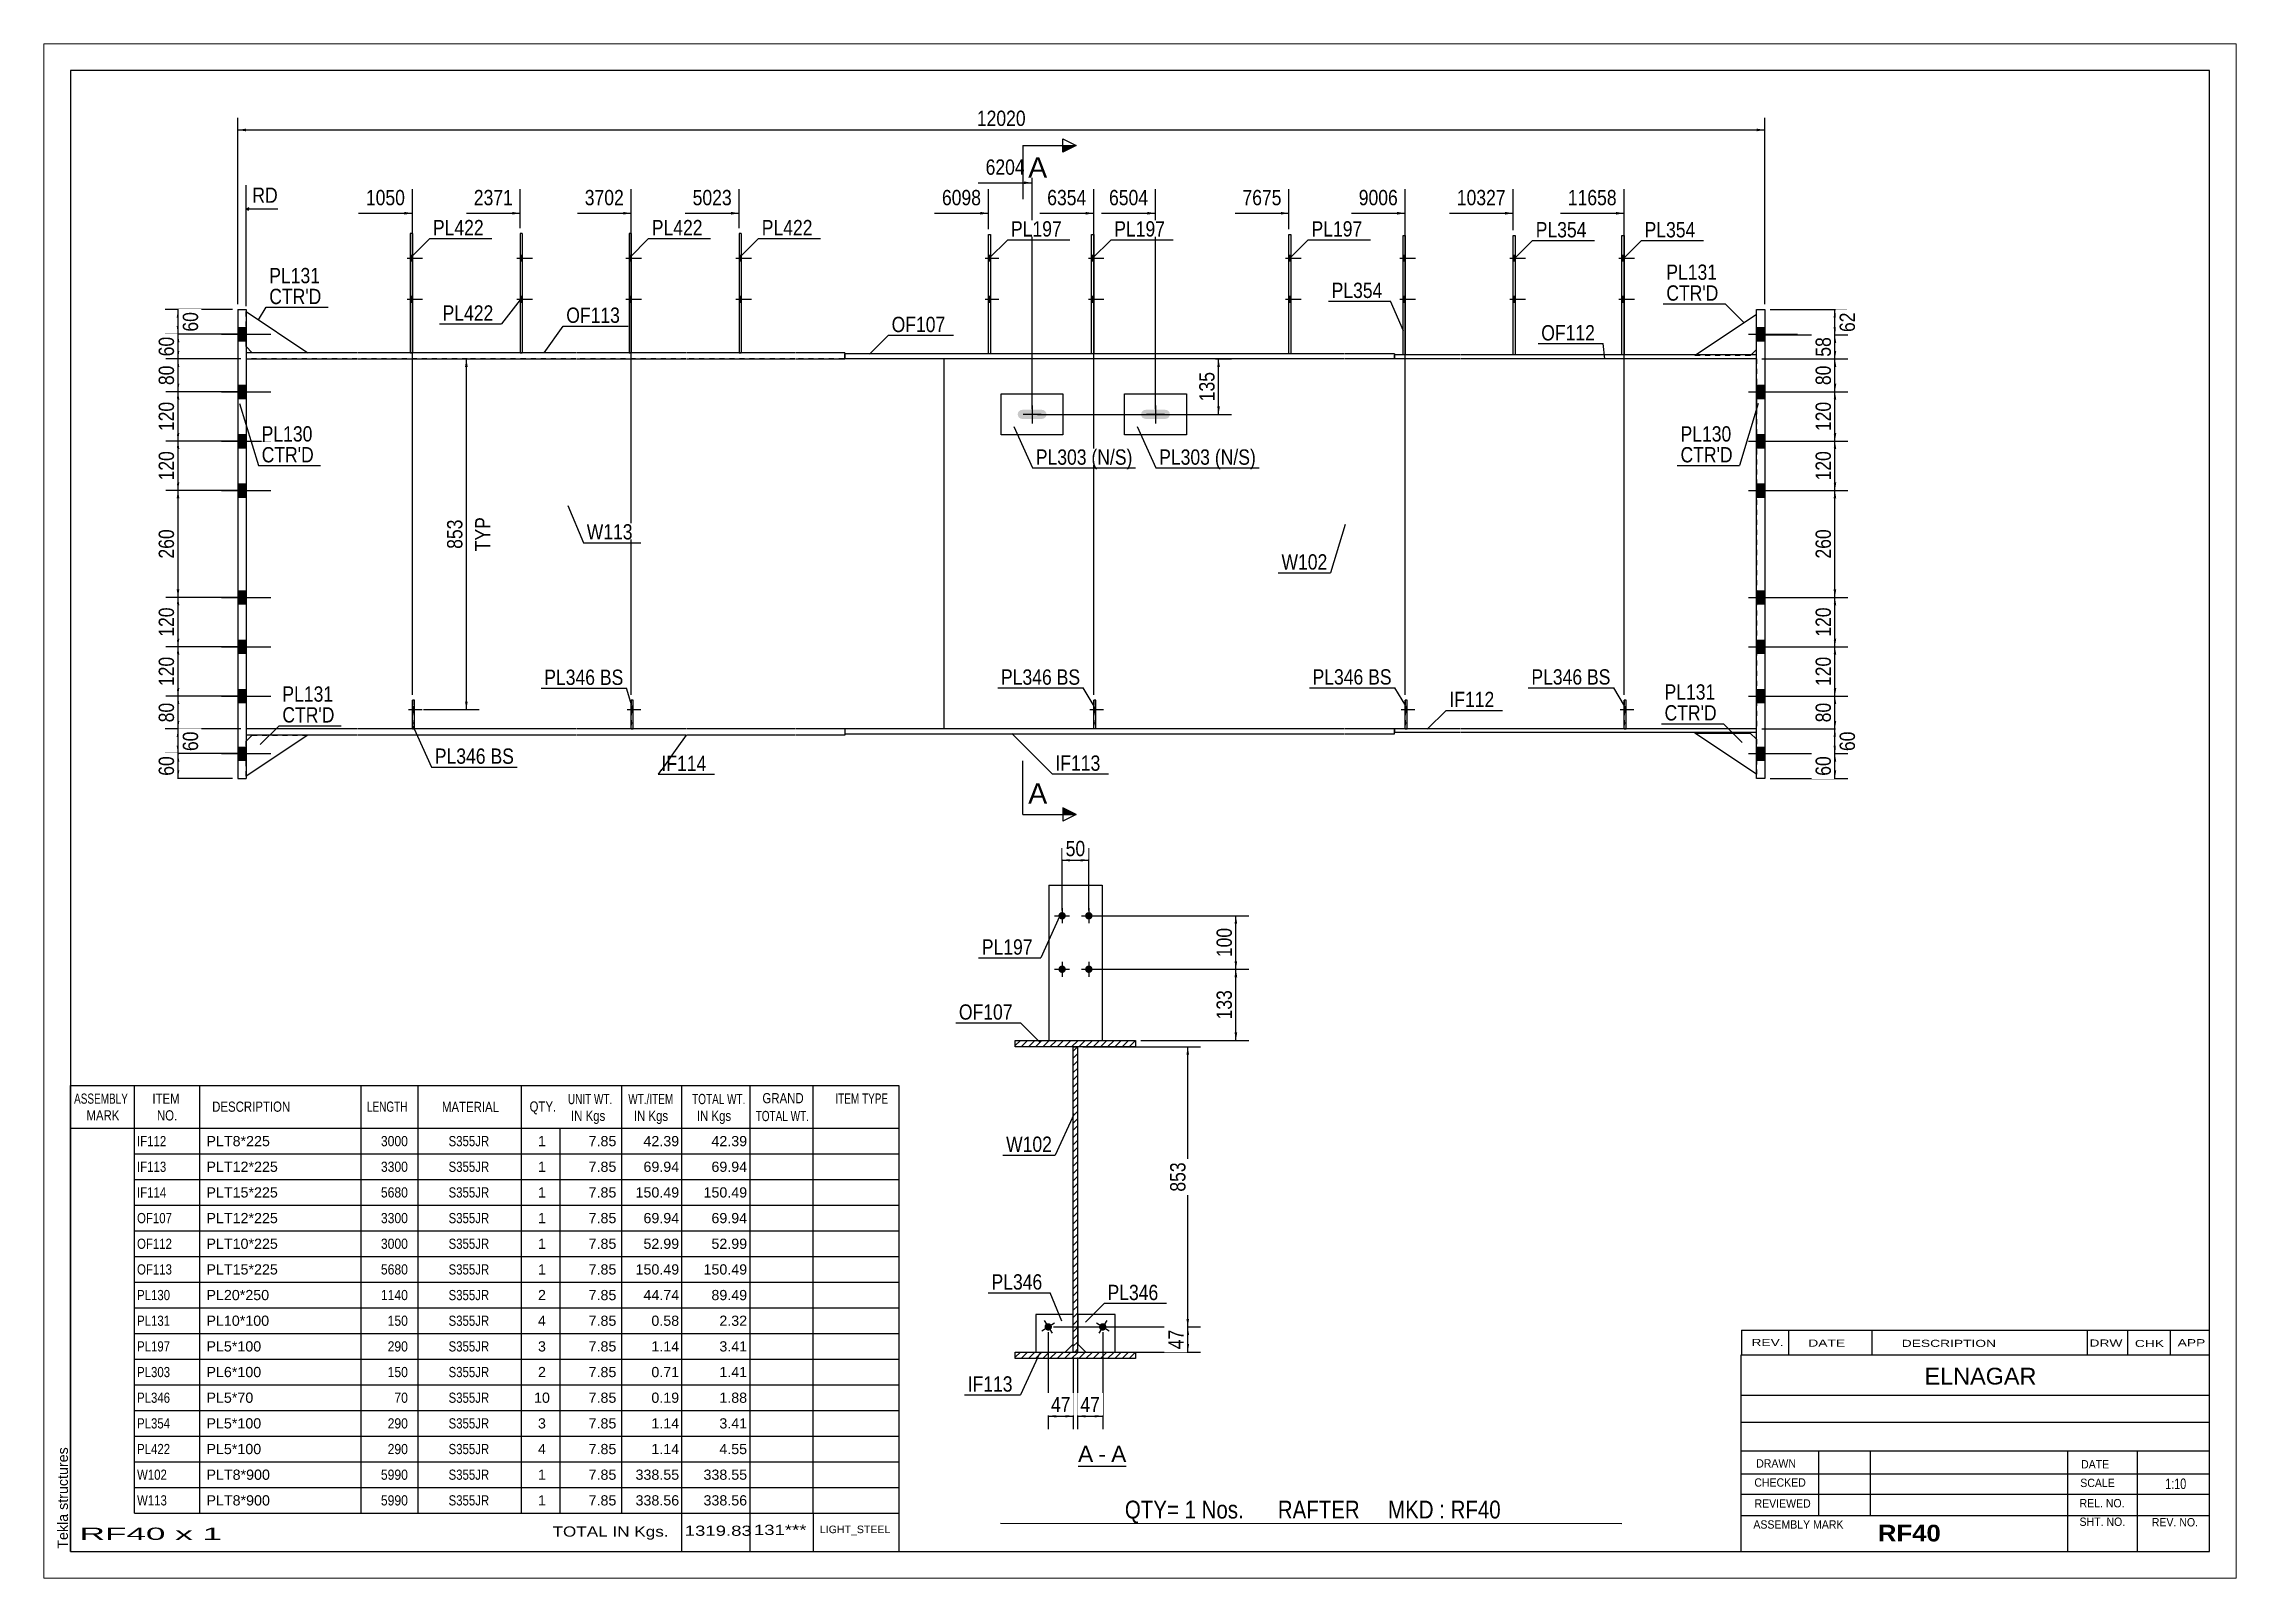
# Paper-space layout 'Layout1' of a CAD drawing. Header units: millimetres. Extents: x 0 to 410, y 0 to 287.
# The model-space entities are those that its viewports show. They can reach past a viewport. Long polylines and large blocks are cut down to what shows.
import ezdxf

# ---------------------------------------------------------------- set-up
doc = ezdxf.new("R2010")
doc.units = ezdxf.units.MM
doc.linetypes.add('DXK_LINE_DOT1', pattern=[1.8814, 0.9407, -0.9407])
doc.linetypes.add('DXK_LINE_DOT2', pattern=[3.9198, 1.9599, -1.9599])
doc.layers.add('Viewport layer', color=7, linetype='Continuous', plot=False)
doc.styles.add('Arial', font='ARIAL.TTF', dxfattribs={"height": 0.2})
doc.styles.add('Arial Bold', font='ARIALBD.TTF', dxfattribs={"height": 0.2})
doc.styles.add('Arial Narrow', font='ARIALN.TTF', dxfattribs={"height": 0.2})

# ---------------------------------------------------------------- blocks, each defined once
blk = doc.blocks.new('Unknown-623472584-1210')
at = {"color": 5, "linetype": 'Continuous'}
for p, q in [((405, 282), (5, 282)), ((5, 282), (5, 5)), ((405, 5), (405, 282)), ((5, 5), (405, 5))]:
    blk.add_line(p, q, dxfattribs=at)
at = {"color": 174, "linetype": 'Continuous', "style": 'Arial'}
blk.add_text('Tekla structures', height=1.9102, rotation=90, dxfattribs=at).set_placement((4.5, 5.5))
blk = doc.blocks.new('Unknown-623472584-15 - 1231')
at = {"color": 7, "linetype": 'Continuous'}
blk.add_line((193.41, 20.95), (202.44, 20.95), dxfattribs=at)
at = {"color": 0, "linetype": 'Continuous'}
blk.add_wipeout([(196.26, 21.7), (196.26, 24.9), (193.41, 24.9), (193.41, 21.7)], dxfattribs=at)
blk.add_wipeout([(198.64, 21.7), (198.64, 24.9), (197.22, 24.9), (197.22, 21.7)], dxfattribs=at)
at = {"color": 96, "linetype": 'Continuous', "style": 'Arial'}
blk.add_text('A', height=3.06, dxfattribs=at).set_placement((193.41, 21.7))
at = {"color": 0, "linetype": 'Continuous'}
blk.add_wipeout([(202.44, 21.7), (202.44, 24.9), (199.6, 24.9), (199.6, 21.7)], dxfattribs=at)
at = {"color": 96, "linetype": 'Continuous', "style": 'Arial'}
for s, p in [('A', (199.6, 21.7)), ('-', (197.22, 21.7))]:
    blk.add_text(s, height=3.06, dxfattribs=at).set_placement(p)
blk = doc.blocks.new('Bolt-623472584-1665 - 1517')
at = {"linetype": 'Continuous'}
blk.add_hatch(color=3, dxfattribs=at).paths.add_polyline_path([(205.45, 218.29), (205.27, 218.01), (205.2, 217.69), (205.27, 217.37), (205.45, 217.09), (205.73, 216.91), (206.05, 216.84), (209.74, 216.84), (210.07, 216.91), (210.34, 217.09), (210.52, 217.37), (210.59, 217.69), (210.52, 218.01), (210.34, 218.29), (210.07, 218.47), (209.74, 218.54), (206.05, 218.54), (205.73, 218.47)])
at = {"color": 3, "linetype": 'Continuous'}
for p, q in [((209.59, 217.69), (206.2, 217.69)), ((207.9, 219.38), (207.9, 216))]:
    blk.add_line(p, q, dxfattribs=at)
blk = doc.blocks.new('Part-623472584-1978 - 1517')
at = {"color": 2, "linetype": 'Continuous'}
for p, q in [((159.01, 158.84), (149.78, 158.84)), ((149.78, 158.84), (149.78, 157.92)), ((149.78, 157.92), (159.01, 157.92)), ((222.9, 158.84), (159.11, 158.84)), ((159.11, 157.92), (222.9, 157.92)), ((243.27, 158.84), (223, 158.84)), ((223, 157.92), (243.27, 157.92)), ((252.6, 158.84), (243.37, 158.84)), ((243.37, 157.92), (252.6, 157.92)), ((252.6, 157.92), (252.6, 158.84))]:
    blk.add_line(p, q, dxfattribs=at)
blk = doc.blocks.new('Part-623472584-1541 - 1517')
at = {"color": 2, "linetype": 'Continuous'}
for p, q in [((264.82, 228.84), (252.6, 228.84)), ((252.6, 228.07), (252.6, 228.84)), ((264.82, 228.07), (252.6, 228.07)), ((285.19, 228.84), (264.92, 228.84)), ((285.19, 228.07), (264.92, 228.07)), ((320.3, 228.84), (285.29, 228.84)), ((320.3, 228.07), (285.29, 228.07))]:
    blk.add_line(p, q, dxfattribs=at)
at = {"color": 7, "linetype": 'DXK_LINE_DOT1'}
blk.add_line((320.3, 228.07), (320.3, 228.84), dxfattribs=at)
blk = doc.blocks.new('Bolt-623472584-1650 - 1517')
at = {"linetype": 'Continuous'}
for points in [[(68.92, 246.38), (68.92, 247.46), (68.53, 247.46), (68.53, 246.38)], [(68.92, 246.38), (68.92, 247.46), (68.53, 247.46), (68.53, 246.38)], [(68.92, 238.69), (68.92, 239.77), (68.53, 239.77), (68.53, 238.69)], [(68.92, 238.69), (68.92, 239.77), (68.53, 239.77), (68.53, 238.69)]]:
    blk.add_hatch(color=3, dxfattribs=at).paths.add_polyline_path(points)
at = {"color": 3, "linetype": 'Continuous'}
for p, q in [((67.92, 246.92), (70.84, 246.92)), ((67.92, 246.92), (70.84, 246.92)), ((68.53, 247.46), (68.92, 247.46)), ((68.53, 247.46), (68.92, 247.46)), ((68.53, 246.38), (68.92, 246.38)), ((68.53, 246.38), (68.92, 246.38)), ((67.92, 239.23), (70.84, 239.23)), ((67.92, 239.23), (70.84, 239.23)), ((68.53, 239.77), (68.92, 239.77)), ((68.53, 239.77), (68.92, 239.77)), ((68.53, 238.69), (68.92, 238.69)), ((68.53, 238.69), (68.92, 238.69))]:
    blk.add_line(p, q, dxfattribs=at)
blk = doc.blocks.new('Part-623472584-1546 - 1517')
at = {"color": 2, "linetype": 'Continuous'}
for p, q in [((159.01, 229), (149.78, 229)), ((149.78, 228.07), (149.78, 229)), ((159.01, 228.07), (149.78, 228.07)), ((222.9, 229), (159.11, 229)), ((222.9, 228.07), (159.11, 228.07)), ((243.27, 229), (223, 229)), ((243.27, 228.07), (223, 228.07)), ((252.6, 229), (243.37, 229)), ((252.6, 228.07), (243.37, 228.07)), ((252.6, 229), (252.6, 228.07))]:
    blk.add_line(p, q, dxfattribs=at)
blk = doc.blocks.new('Part-623472584-1568 - 1517')
at = {"color": 2, "linetype": 'Continuous'}
for p, q in [((58.59, 229.23), (37.82, 229.23)), ((37.82, 228.07), (58.59, 228.07)), ((79.15, 229.23), (58.69, 229.23)), ((58.69, 228.07), (79.15, 228.07)), ((99.52, 229.23), (79.25, 229.23)), ((79.25, 228.07), (99.52, 228.07)), ((120.08, 229.23), (99.62, 229.23)), ((99.62, 228.07), (120.08, 228.07)), ((140.45, 229.23), (120.18, 229.23)), ((120.18, 228.07), (140.45, 228.07)), ((149.78, 229.23), (140.55, 229.23)), ((140.55, 228.07), (149.78, 228.07)), ((149.78, 229.23), (149.78, 228.07))]:
    blk.add_line(p, q, dxfattribs=at)
at = {"color": 7, "linetype": 'DXK_LINE_DOT1'}
blk.add_line((37.82, 229.23), (37.82, 228.07), dxfattribs=at)
blk = doc.blocks.new('Bolt-623472584-1654 - 1517')
at = {"color": 3, "linetype": 'DXK_LINE_DOT2'}
for p, q in [((195.61, 162.46), (198.15, 162.46)), ((196.34, 163), (196.72, 163)), ((196.34, 161.92), (196.72, 161.92))]:
    blk.add_line(p, q, dxfattribs=at)
blk = doc.blocks.new('Part-623472584-1590 - 1517')
at = {"color": 7, "linetype": 'DXK_LINE_DOT1'}
for p, q in [((58.59, 228.07), (37.82, 228.07)), ((37.82, 228.07), (37.82, 158.84)), ((79.15, 228.07), (58.69, 228.07)), ((99.52, 228.07), (79.25, 228.07)), ((120.08, 228.07), (99.62, 228.07)), ((140.45, 228.07), (120.18, 228.07)), ((159.01, 228.07), (140.55, 228.07)), ((168.34, 228.07), (159.11, 228.07)), ((58.59, 158.84), (37.82, 158.84)), ((79.15, 158.84), (58.69, 158.84)), ((99.52, 158.84), (79.25, 158.84)), ((120.08, 158.84), (99.62, 158.84)), ((140.45, 158.84), (120.18, 158.84)), ((159.01, 158.84), (140.55, 158.84)), ((168.34, 158.84), (159.11, 158.84))]:
    blk.add_line(p, q, dxfattribs=at)
at = {"color": 2, "linetype": 'Continuous'}
blk.add_line((168.34, 228.07), (168.34, 158.84), dxfattribs=at)
blk = doc.blocks.new('Part-623472584-1612 - 1517')
at = {"color": 2, "linetype": 'Continuous'}
for p, q in [((252.6, 158.84), (252.6, 158.23)), ((264.82, 158.84), (252.6, 158.84)), ((252.6, 158.23), (264.82, 158.23)), ((285.19, 158.84), (264.92, 158.84)), ((264.92, 158.23), (285.19, 158.23)), ((320.3, 158.84), (285.29, 158.84)), ((285.29, 158.23), (320.3, 158.23))]:
    blk.add_line(p, q, dxfattribs=at)
at = {"color": 7, "linetype": 'DXK_LINE_DOT1'}
blk.add_line((320.3, 158.23), (320.3, 158.84), dxfattribs=at)
blk = doc.blocks.new('Part-623472584-1752 - 1517')
at = {"color": 2, "linetype": 'Continuous'}
for p, q in [((232.84, 229), (232.84, 251.31)), ((232.84, 251.31), (233.23, 251.31)), ((233.23, 251.31), (233.23, 229))]:
    blk.add_line(p, q, dxfattribs=at)
at = {"color": 7, "linetype": 'DXK_LINE_DOT1'}
blk.add_line((233.23, 229), (232.84, 229), dxfattribs=at)
blk = doc.blocks.new('Bolt-623472584-1643 - 1517')
at = {"color": 3, "linetype": 'DXK_LINE_DOT2'}
for p, q in [((68.19, 162.48), (70.73, 162.48)), ((68.92, 163.02), (69.3, 163.02)), ((68.92, 161.94), (69.3, 161.94))]:
    blk.add_line(p, q, dxfattribs=at)
blk = doc.blocks.new('Bolt-623472584-1644 - 1517')
at = {"linetype": 'Continuous'}
blk.add_hatch(color=3, dxfattribs=at).paths.add_polyline_path([(69.3, 161.94), (69.3, 163.02), (68.92, 163.02), (68.92, 161.94)])
at = {"color": 3, "linetype": 'Continuous'}
for p, q in [((68.19, 162.48), (70.73, 162.48)), ((68.92, 163.02), (69.3, 163.02)), ((68.92, 161.94), (69.3, 161.94))]:
    blk.add_line(p, q, dxfattribs=at)
blk = doc.blocks.new('Part-623472584-1774 - 1517')
at = {"color": 2, "linetype": 'Continuous'}
for p, q in [((274.77, 228.84), (274.77, 251.15)), ((274.77, 251.15), (275.16, 251.15)), ((275.16, 251.15), (275.16, 228.84))]:
    blk.add_line(p, q, dxfattribs=at)
at = {"color": 7, "linetype": 'DXK_LINE_DOT1'}
blk.add_line((275.16, 228.84), (274.77, 228.84), dxfattribs=at)
blk = doc.blocks.new('Bolt-623472584-1646 - 1517')
at = {"linetype": 'Continuous'}
for points in [[(89.48, 246.38), (89.48, 247.46), (89.09, 247.46), (89.09, 246.38)], [(89.48, 246.38), (89.48, 247.46), (89.09, 247.46), (89.09, 246.38)], [(89.48, 238.69), (89.48, 239.77), (89.09, 239.77), (89.09, 238.69)], [(89.48, 238.69), (89.48, 239.77), (89.09, 239.77), (89.09, 238.69)]]:
    blk.add_hatch(color=3, dxfattribs=at).paths.add_polyline_path(points)
at = {"color": 3, "linetype": 'Continuous'}
for p, q in [((88.48, 246.92), (91.4, 246.92)), ((88.48, 246.92), (91.4, 246.92)), ((89.09, 247.46), (89.48, 247.46)), ((89.09, 247.46), (89.48, 247.46)), ((89.09, 246.38), (89.48, 246.38)), ((89.09, 246.38), (89.48, 246.38)), ((88.48, 239.23), (91.4, 239.23)), ((88.48, 239.23), (91.4, 239.23)), ((89.09, 239.77), (89.48, 239.77)), ((89.09, 239.77), (89.48, 239.77)), ((89.09, 238.69), (89.48, 238.69)), ((89.09, 238.69), (89.48, 238.69))]:
    blk.add_line(p, q, dxfattribs=at)
blk = doc.blocks.new('Bolt-623472584-1647 - 1517')
at = {"linetype": 'Continuous'}
for points in [[(130.41, 246.38), (130.41, 247.46), (130.03, 247.46), (130.03, 246.38)], [(130.41, 246.38), (130.41, 247.46), (130.03, 247.46), (130.03, 246.38)], [(130.41, 238.69), (130.41, 239.77), (130.03, 239.77), (130.03, 238.69)], [(130.41, 238.69), (130.41, 239.77), (130.03, 239.77), (130.03, 238.69)]]:
    blk.add_hatch(color=3, dxfattribs=at).paths.add_polyline_path(points)
at = {"color": 3, "linetype": 'Continuous'}
for p, q in [((129.41, 246.92), (132.33, 246.92)), ((129.41, 246.92), (132.33, 246.92)), ((130.03, 247.46), (130.41, 247.46)), ((130.03, 247.46), (130.41, 247.46)), ((130.03, 246.38), (130.41, 246.38)), ((130.03, 246.38), (130.41, 246.38)), ((129.41, 239.23), (132.33, 239.23)), ((129.41, 239.23), (132.33, 239.23)), ((130.03, 239.77), (130.41, 239.77)), ((130.03, 239.77), (130.41, 239.77)), ((130.03, 238.69), (130.41, 238.69)), ((130.03, 238.69), (130.41, 238.69))]:
    blk.add_line(p, q, dxfattribs=at)
blk = doc.blocks.new('Bolt-623472584-1648 - 1517')
at = {"linetype": 'Continuous'}
for points in [[(233.23, 246.38), (233.23, 247.46), (232.84, 247.46), (232.84, 246.38)], [(233.23, 246.38), (233.23, 247.46), (232.84, 247.46), (232.84, 246.38)], [(233.23, 238.69), (233.23, 239.77), (232.84, 239.77), (232.84, 238.69)], [(233.23, 238.69), (233.23, 239.77), (232.84, 239.77), (232.84, 238.69)]]:
    blk.add_hatch(color=3, dxfattribs=at).paths.add_polyline_path(points)
at = {"color": 3, "linetype": 'Continuous'}
for p, q in [((232.23, 246.92), (235.15, 246.92)), ((232.23, 246.92), (235.15, 246.92)), ((232.84, 247.46), (233.23, 247.46)), ((232.84, 247.46), (233.23, 247.46)), ((232.84, 246.38), (233.23, 246.38)), ((232.84, 246.38), (233.23, 246.38)), ((232.23, 239.23), (235.15, 239.23)), ((232.23, 239.23), (235.15, 239.23)), ((232.84, 239.77), (233.23, 239.77)), ((232.84, 239.77), (233.23, 239.77)), ((232.84, 238.69), (233.23, 238.69)), ((232.84, 238.69), (233.23, 238.69))]:
    blk.add_line(p, q, dxfattribs=at)
blk = doc.blocks.new('Bolt-623472584-1649 - 1517')
at = {"linetype": 'Continuous'}
for points in [[(275.16, 246.38), (275.16, 247.46), (274.77, 247.46), (274.77, 246.38)], [(275.16, 246.38), (275.16, 247.46), (274.77, 247.46), (274.77, 246.38)], [(275.16, 238.69), (275.16, 239.77), (274.77, 239.77), (274.77, 238.69)], [(275.16, 238.69), (275.16, 239.77), (274.77, 239.77), (274.77, 238.69)]]:
    blk.add_hatch(color=3, dxfattribs=at).paths.add_polyline_path(points)
at = {"color": 3, "linetype": 'Continuous'}
for p, q in [((274.16, 246.92), (277.08, 246.92)), ((274.16, 246.92), (277.08, 246.92)), ((274.77, 247.46), (275.16, 247.46)), ((274.77, 247.46), (275.16, 247.46)), ((274.77, 246.38), (275.16, 246.38)), ((274.77, 246.38), (275.16, 246.38)), ((274.16, 239.23), (277.08, 239.23)), ((274.16, 239.23), (277.08, 239.23)), ((274.77, 239.77), (275.16, 239.77)), ((274.77, 239.77), (275.16, 239.77)), ((274.77, 238.69), (275.16, 238.69)), ((274.77, 238.69), (275.16, 238.69))]:
    blk.add_line(p, q, dxfattribs=at)
blk = doc.blocks.new('Part-623472584-1779 - 1517')
at = {"color": 2, "linetype": 'Continuous'}
for p, q in [((68.92, 251.54), (68.53, 251.54)), ((68.53, 251.54), (68.53, 229.23)), ((68.92, 251.54), (68.92, 229.23))]:
    blk.add_line(p, q, dxfattribs=at)
at = {"color": 7, "linetype": 'DXK_LINE_DOT1'}
blk.add_line((68.53, 229.23), (68.92, 229.23), dxfattribs=at)
blk = doc.blocks.new('Part-623472584-1715 - 1517')
at = {"color": 2, "linetype": 'Continuous'}
for p, q in [((68.92, 158.87), (68.92, 164.25)), ((69.3, 164.25), (68.92, 164.25)), ((69.3, 158.87), (69.3, 164.25)), ((68.92, 158.87), (69.3, 158.87))]:
    blk.add_line(p, q, dxfattribs=at)
blk = doc.blocks.new('Bolt-623472584-1651 - 1517')
at = {"color": 3, "linetype": 'DXK_LINE_DOT2'}
for p, q in [((109.12, 162.48), (111.66, 162.48)), ((109.85, 163.02), (110.23, 163.02)), ((109.85, 161.94), (110.23, 161.94))]:
    blk.add_line(p, q, dxfattribs=at)
blk = doc.blocks.new('Bolt-623472584-1652 - 1517')
at = {"linetype": 'Continuous'}
blk.add_hatch(color=3, dxfattribs=at).paths.add_polyline_path([(110.23, 161.94), (110.23, 163.02), (109.85, 163.02), (109.85, 161.94)])
at = {"color": 3, "linetype": 'Continuous'}
for p, q in [((109.12, 162.48), (111.66, 162.48)), ((109.85, 163.02), (110.23, 163.02)), ((109.85, 161.94), (110.23, 161.94))]:
    blk.add_line(p, q, dxfattribs=at)
blk = doc.blocks.new('Bolt-623472584-1653 - 1517')
at = {"linetype": 'Continuous'}
for points in [[(109.85, 246.38), (109.85, 247.46), (109.46, 247.46), (109.46, 246.38)], [(109.85, 246.38), (109.85, 247.46), (109.46, 247.46), (109.46, 246.38)], [(109.85, 238.69), (109.85, 239.77), (109.46, 239.77), (109.46, 238.69)], [(109.85, 238.69), (109.85, 239.77), (109.46, 239.77), (109.46, 238.69)]]:
    blk.add_hatch(color=3, dxfattribs=at).paths.add_polyline_path(points)
at = {"color": 3, "linetype": 'Continuous'}
for p, q in [((108.85, 246.92), (111.77, 246.92)), ((108.85, 246.92), (111.77, 246.92)), ((109.46, 247.46), (109.85, 247.46)), ((109.46, 247.46), (109.85, 247.46)), ((109.46, 246.38), (109.85, 246.38)), ((109.46, 246.38), (109.85, 246.38)), ((108.85, 239.23), (111.77, 239.23)), ((108.85, 239.23), (111.77, 239.23)), ((109.46, 239.77), (109.85, 239.77)), ((109.46, 239.77), (109.85, 239.77)), ((109.46, 238.69), (109.85, 238.69)), ((109.46, 238.69), (109.85, 238.69))]:
    blk.add_line(p, q, dxfattribs=at)
blk = doc.blocks.new('Bolt-623472584-1655 - 1517')
at = {"linetype": 'Continuous'}
blk.add_hatch(color=3, dxfattribs=at).paths.add_polyline_path([(196.72, 161.92), (196.72, 163), (196.34, 163), (196.34, 161.92)])
at = {"color": 3, "linetype": 'Continuous'}
for p, q in [((195.61, 162.46), (198.15, 162.46)), ((196.34, 163), (196.72, 163)), ((196.34, 161.92), (196.72, 161.92))]:
    blk.add_line(p, q, dxfattribs=at)
blk = doc.blocks.new('Part-623472584-1799 - 1517')
at = {"color": 7, "linetype": 'DXK_LINE_DOT1'}
for p, q in [((196.34, 164.23), (196.34, 158.84)), ((196.72, 164.23), (196.34, 164.23)), ((196.72, 158.84), (196.72, 164.23)), ((196.34, 160), (196.72, 160))]:
    blk.add_line(p, q, dxfattribs=at)
blk = doc.blocks.new('Part-623472584-1784 - 1517')
at = {"color": 7, "linetype": 'DXK_LINE_DOT1'}
for p, q in [((109.85, 164.25), (109.85, 158.87)), ((110.23, 164.25), (109.85, 164.25)), ((110.23, 158.87), (110.23, 164.25)), ((109.85, 160.02), (110.23, 160.02)), ((109.85, 158.87), (110.23, 158.87))]:
    blk.add_line(p, q, dxfattribs=at)
blk = doc.blocks.new('Bolt-623472584-1656 - 1517')
at = {"linetype": 'Continuous'}
for points in [[(196.34, 246.38), (196.34, 247.46), (195.95, 247.46), (195.95, 246.38)], [(196.34, 246.38), (196.34, 247.46), (195.95, 247.46), (195.95, 246.38)], [(196.34, 238.69), (196.34, 239.77), (195.95, 239.77), (195.95, 238.69)], [(196.34, 238.69), (196.34, 239.77), (195.95, 239.77), (195.95, 238.69)]]:
    blk.add_hatch(color=3, dxfattribs=at).paths.add_polyline_path(points)
at = {"color": 3, "linetype": 'Continuous'}
for p, q in [((195.34, 246.92), (198.26, 246.92)), ((195.34, 246.92), (198.26, 246.92)), ((195.95, 247.46), (196.34, 247.46)), ((195.95, 247.46), (196.34, 247.46)), ((195.95, 246.38), (196.34, 246.38)), ((195.95, 246.38), (196.34, 246.38)), ((195.34, 239.23), (198.26, 239.23)), ((195.34, 239.23), (198.26, 239.23)), ((195.95, 239.77), (196.34, 239.77)), ((195.95, 239.77), (196.34, 239.77)), ((195.95, 238.69), (196.34, 238.69)), ((195.95, 238.69), (196.34, 238.69))]:
    blk.add_line(p, q, dxfattribs=at)
blk = doc.blocks.new('Bolt-623472584-1657 - 1517')
at = {"color": 3, "linetype": 'DXK_LINE_DOT2'}
for p, q in [((253.86, 162.48), (256.4, 162.48)), ((254.59, 163.02), (254.98, 163.02)), ((254.59, 161.94), (254.98, 161.94))]:
    blk.add_line(p, q, dxfattribs=at)
blk = doc.blocks.new('Bolt-623472584-1658 - 1517')
at = {"linetype": 'Continuous'}
blk.add_hatch(color=3, dxfattribs=at).paths.add_polyline_path([(254.98, 161.94), (254.98, 163.02), (254.59, 163.02), (254.59, 161.94)])
at = {"color": 3, "linetype": 'Continuous'}
for p, q in [((253.86, 162.48), (256.4, 162.48)), ((254.59, 163.02), (254.98, 163.02)), ((254.59, 161.94), (254.98, 161.94))]:
    blk.add_line(p, q, dxfattribs=at)
blk = doc.blocks.new('Bolt-623472584-1659 - 1517')
at = {"linetype": 'Continuous'}
for points in [[(254.59, 246.38), (254.59, 247.46), (254.21, 247.46), (254.21, 246.38)], [(254.59, 246.38), (254.59, 247.46), (254.21, 247.46), (254.21, 246.38)], [(254.59, 238.69), (254.59, 239.77), (254.21, 239.77), (254.21, 238.69)], [(254.59, 238.69), (254.59, 239.77), (254.21, 239.77), (254.21, 238.69)]]:
    blk.add_hatch(color=3, dxfattribs=at).paths.add_polyline_path(points)
at = {"color": 3, "linetype": 'Continuous'}
for p, q in [((253.59, 246.92), (256.52, 246.92)), ((253.59, 246.92), (256.52, 246.92)), ((254.21, 247.46), (254.59, 247.46)), ((254.21, 247.46), (254.59, 247.46)), ((254.21, 246.38), (254.59, 246.38)), ((254.21, 246.38), (254.59, 246.38)), ((253.59, 239.23), (256.52, 239.23)), ((253.59, 239.23), (256.52, 239.23)), ((254.21, 239.77), (254.59, 239.77)), ((254.21, 239.77), (254.59, 239.77)), ((254.21, 238.69), (254.59, 238.69)), ((254.21, 238.69), (254.59, 238.69))]:
    blk.add_line(p, q, dxfattribs=at)
blk = doc.blocks.new('Bolt-623472584-1660 - 1517')
at = {"color": 3, "linetype": 'DXK_LINE_DOT2'}
for p, q in [((294.79, 162.48), (297.33, 162.48)), ((295.52, 163.02), (295.91, 163.02)), ((295.52, 161.94), (295.91, 161.94))]:
    blk.add_line(p, q, dxfattribs=at)
blk = doc.blocks.new('Part-623472584-1789 - 1517')
at = {"color": 2, "linetype": 'Continuous'}
for p, q in [((109.85, 158.87), (109.85, 164.25)), ((110.23, 164.25), (109.85, 164.25)), ((110.23, 158.87), (110.23, 164.25)), ((109.85, 158.87), (110.23, 158.87))]:
    blk.add_line(p, q, dxfattribs=at)
blk = doc.blocks.new('Bolt-623472584-1661 - 1517')
at = {"linetype": 'Continuous'}
blk.add_hatch(color=3, dxfattribs=at).paths.add_polyline_path([(295.91, 161.94), (295.91, 163.02), (295.52, 163.02), (295.52, 161.94)])
at = {"color": 3, "linetype": 'Continuous'}
for p, q in [((294.79, 162.48), (297.33, 162.48)), ((295.52, 163.02), (295.91, 163.02)), ((295.52, 161.94), (295.91, 161.94))]:
    blk.add_line(p, q, dxfattribs=at)
blk = doc.blocks.new('Bolt-623472584-1662 - 1517')
at = {"linetype": 'Continuous'}
for points in [[(295.52, 246.38), (295.52, 247.46), (295.14, 247.46), (295.14, 246.38)], [(295.52, 246.38), (295.52, 247.46), (295.14, 247.46), (295.14, 246.38)], [(295.52, 238.69), (295.52, 239.77), (295.14, 239.77), (295.14, 238.69)], [(295.52, 238.69), (295.52, 239.77), (295.14, 239.77), (295.14, 238.69)]]:
    blk.add_hatch(color=3, dxfattribs=at).paths.add_polyline_path(points)
at = {"color": 3, "linetype": 'Continuous'}
for p, q in [((294.52, 246.92), (297.45, 246.92)), ((294.52, 246.92), (297.45, 246.92)), ((295.14, 247.46), (295.52, 247.46)), ((295.14, 247.46), (295.52, 247.46)), ((295.14, 246.38), (295.52, 246.38)), ((295.14, 246.38), (295.52, 246.38)), ((294.52, 239.23), (297.45, 239.23)), ((294.52, 239.23), (297.45, 239.23)), ((295.14, 239.77), (295.52, 239.77)), ((295.14, 239.77), (295.52, 239.77)), ((295.14, 238.69), (295.52, 238.69)), ((295.14, 238.69), (295.52, 238.69))]:
    blk.add_line(p, q, dxfattribs=at)
blk = doc.blocks.new('Bolt-623472584-1663 - 1517')
at = {"linetype": 'Continuous'}
for points in [[(320.3, 233.92), (320.3, 231.46), (321.83, 231.46), (321.83, 233.92)], [(320.3, 233.92), (320.3, 231.46), (321.83, 231.46), (321.83, 233.92)], [(320.3, 223.15), (320.3, 220.69), (321.83, 220.69), (321.83, 223.15)], [(320.3, 223.15), (320.3, 220.69), (321.83, 220.69), (321.83, 223.15)], [(320.3, 213.92), (320.3, 211.46), (321.83, 211.46), (321.83, 213.92)], [(320.3, 213.92), (320.3, 211.46), (321.83, 211.46), (321.83, 213.92)], [(320.3, 204.69), (320.3, 202.23), (321.83, 202.23), (321.83, 204.69)], [(320.3, 204.69), (320.3, 202.23), (321.83, 202.23), (321.83, 204.69)], [(320.3, 184.69), (320.3, 182.23), (321.83, 182.23), (321.83, 184.69)], [(320.3, 184.69), (320.3, 182.23), (321.83, 182.23), (321.83, 184.69)], [(320.3, 175.46), (320.3, 173), (321.83, 173), (321.83, 175.46)], [(320.3, 175.46), (320.3, 173), (321.83, 173), (321.83, 175.46)], [(320.3, 166.23), (320.3, 163.77), (321.83, 163.77), (321.83, 166.23)], [(320.3, 166.23), (320.3, 163.77), (321.83, 163.77), (321.83, 166.23)], [(320.3, 155.46), (320.3, 153), (321.83, 153), (321.83, 155.46)], [(320.3, 155.46), (320.3, 153), (321.83, 153), (321.83, 155.46)]]:
    blk.add_hatch(color=3, dxfattribs=at).paths.add_polyline_path(points)
at = {"color": 3, "linetype": 'Continuous'}
for p, q in [((320.3, 233.92), (321.83, 233.92)), ((320.3, 233.92), (321.83, 233.92)), ((318.78, 232.69), (327.99, 232.69)), ((318.78, 232.69), (327.99, 232.69)), ((320.3, 231.46), (321.83, 231.46)), ((320.3, 231.46), (321.83, 231.46)), ((318.78, 221.92), (327.99, 221.92)), ((318.78, 221.92), (327.99, 221.92)), ((320.3, 223.15), (321.83, 223.15)), ((320.3, 223.15), (321.83, 223.15)), ((320.3, 220.69), (321.83, 220.69)), ((320.3, 220.69), (321.83, 220.69)), ((320.3, 213.92), (321.83, 213.92)), ((320.3, 213.92), (321.83, 213.92)), ((318.78, 212.69), (327.99, 212.69)), ((318.78, 212.69), (327.99, 212.69)), ((320.3, 211.46), (321.83, 211.46)), ((320.3, 211.46), (321.83, 211.46)), ((318.78, 203.46), (327.99, 203.46)), ((318.78, 203.46), (327.99, 203.46)), ((320.3, 204.69), (321.83, 204.69)), ((320.3, 204.69), (321.83, 204.69)), ((320.3, 202.23), (321.83, 202.23)), ((320.3, 202.23), (321.83, 202.23)), ((320.3, 184.69), (321.83, 184.69)), ((320.3, 184.69), (321.83, 184.69)), ((318.78, 183.46), (327.99, 183.46)), ((318.78, 183.46), (327.99, 183.46)), ((320.3, 182.23), (321.83, 182.23)), ((320.3, 182.23), (321.83, 182.23)), ((318.78, 174.23), (327.99, 174.23)), ((318.78, 174.23), (327.99, 174.23)), ((320.3, 175.46), (321.83, 175.46)), ((320.3, 175.46), (321.83, 175.46)), ((320.3, 173), (321.83, 173)), ((320.3, 173), (321.83, 173)), ((318.78, 165), (327.99, 165)), ((318.78, 165), (327.99, 165)), ((320.3, 166.23), (321.83, 166.23)), ((320.3, 166.23), (321.83, 166.23)), ((320.3, 163.77), (321.83, 163.77)), ((320.3, 163.77), (321.83, 163.77)), ((318.78, 154.23), (327.99, 154.23)), ((318.78, 154.23), (327.99, 154.23)), ((320.3, 155.46), (321.83, 155.46)), ((320.3, 155.46), (321.83, 155.46)), ((320.3, 153), (321.83, 153)), ((320.3, 153), (321.83, 153))]:
    blk.add_line(p, q, dxfattribs=at)
blk = doc.blocks.new('Bolt-623472584-1664 - 1517')
at = {"linetype": 'Continuous'}
for points in [[(36.28, 233.92), (36.28, 231.46), (37.82, 231.46), (37.82, 233.92)], [(36.28, 233.92), (36.28, 231.46), (37.82, 231.46), (37.82, 233.92)], [(36.28, 223.15), (36.28, 220.69), (37.82, 220.69), (37.82, 223.15)], [(36.28, 223.15), (36.28, 220.69), (37.82, 220.69), (37.82, 223.15)], [(36.28, 213.92), (36.28, 211.46), (37.82, 211.46), (37.82, 213.92)], [(36.28, 213.92), (36.28, 211.46), (37.82, 211.46), (37.82, 213.92)], [(36.28, 204.69), (36.28, 202.23), (37.82, 202.23), (37.82, 204.69)], [(36.28, 204.69), (36.28, 202.23), (37.82, 202.23), (37.82, 204.69)], [(36.28, 184.69), (36.28, 182.23), (37.82, 182.23), (37.82, 184.69)], [(36.28, 184.69), (36.28, 182.23), (37.82, 182.23), (37.82, 184.69)], [(36.28, 175.46), (36.28, 173), (37.82, 173), (37.82, 175.46)], [(36.28, 175.46), (36.28, 173), (37.82, 173), (37.82, 175.46)], [(36.28, 166.23), (36.28, 163.77), (37.82, 163.77), (37.82, 166.23)], [(36.28, 166.23), (36.28, 163.77), (37.82, 163.77), (37.82, 166.23)], [(36.28, 155.46), (36.28, 153), (37.82, 153), (37.82, 155.46)], [(36.28, 155.46), (36.28, 153), (37.82, 153), (37.82, 155.46)]]:
    blk.add_hatch(color=3, dxfattribs=at).paths.add_polyline_path(points)
at = {"color": 3, "linetype": 'Continuous'}
for p, q in [((36.28, 233.92), (37.82, 233.92)), ((36.28, 233.92), (37.82, 233.92)), ((33.22, 232.69), (42.43, 232.69)), ((33.22, 232.69), (42.43, 232.69)), ((36.28, 231.46), (37.82, 231.46)), ((36.28, 231.46), (37.82, 231.46)), ((33.22, 221.92), (42.43, 221.92)), ((33.22, 221.92), (42.43, 221.92)), ((36.28, 223.15), (37.82, 223.15)), ((36.28, 223.15), (37.82, 223.15)), ((36.28, 220.69), (37.82, 220.69)), ((36.28, 220.69), (37.82, 220.69)), ((36.28, 213.92), (37.82, 213.92)), ((36.28, 213.92), (37.82, 213.92)), ((33.22, 212.69), (42.43, 212.69)), ((33.22, 212.69), (42.43, 212.69)), ((36.28, 211.46), (37.82, 211.46)), ((36.28, 211.46), (37.82, 211.46)), ((33.22, 203.46), (42.43, 203.46)), ((33.22, 203.46), (42.43, 203.46)), ((36.28, 204.69), (37.82, 204.69)), ((36.28, 204.69), (37.82, 204.69)), ((36.28, 202.23), (37.82, 202.23)), ((36.28, 202.23), (37.82, 202.23)), ((36.28, 184.69), (37.82, 184.69)), ((36.28, 184.69), (37.82, 184.69)), ((33.22, 183.46), (42.43, 183.46)), ((33.22, 183.46), (42.43, 183.46)), ((36.28, 182.23), (37.82, 182.23)), ((36.28, 182.23), (37.82, 182.23)), ((33.22, 174.23), (42.43, 174.23)), ((33.22, 174.23), (42.43, 174.23)), ((36.28, 175.46), (37.82, 175.46)), ((36.28, 175.46), (37.82, 175.46)), ((36.28, 173), (37.82, 173)), ((36.28, 173), (37.82, 173)), ((33.22, 165), (42.43, 165)), ((33.22, 165), (42.43, 165)), ((36.28, 166.23), (37.82, 166.23)), ((36.28, 166.23), (37.82, 166.23)), ((36.28, 163.77), (37.82, 163.77)), ((36.28, 163.77), (37.82, 163.77)), ((33.22, 154.23), (42.43, 154.23)), ((33.22, 154.23), (42.43, 154.23)), ((36.28, 155.46), (37.82, 155.46)), ((36.28, 155.46), (37.82, 155.46)), ((36.28, 153), (37.82, 153)), ((36.28, 153), (37.82, 153))]:
    blk.add_line(p, q, dxfattribs=at)
blk = doc.blocks.new('Bolt-623472584-1666 - 1517')
at = {"linetype": 'Continuous'}
blk.add_hatch(color=3, dxfattribs=at).paths.add_polyline_path([(182.37, 218.29), (182.19, 218.01), (182.13, 217.69), (182.19, 217.37), (182.37, 217.09), (182.65, 216.91), (182.97, 216.84), (186.67, 216.84), (186.99, 216.91), (187.26, 217.09), (187.45, 217.37), (187.51, 217.69), (187.45, 218.01), (187.26, 218.29), (186.99, 218.47), (186.67, 218.54), (182.97, 218.54), (182.65, 218.47)])
at = {"color": 3, "linetype": 'Continuous'}
for p, q in [((186.51, 217.69), (183.13, 217.69)), ((184.82, 219.38), (184.82, 216))]:
    blk.add_line(p, q, dxfattribs=at)
blk = doc.blocks.new('Part-623472584-1671 - 1517')
at = {"color": 2, "linetype": 'Continuous'}
blk.add_line((168.34, 228.07), (168.34, 158.84), dxfattribs=at)
at = {"color": 7, "linetype": 'DXK_LINE_DOT1'}
for p, q in [((222.9, 228.07), (168.34, 228.07)), ((243.27, 228.07), (223, 228.07)), ((264.82, 228.07), (243.37, 228.07)), ((285.19, 228.07), (264.92, 228.07)), ((320.3, 228.07), (285.29, 228.07)), ((320.3, 228.07), (320.3, 158.84)), ((222.9, 158.84), (168.34, 158.84)), ((243.27, 158.84), (223, 158.84)), ((264.82, 158.84), (243.37, 158.84)), ((285.19, 158.84), (264.92, 158.84)), ((320.3, 158.84), (285.29, 158.84))]:
    blk.add_line(p, q, dxfattribs=at)
blk = doc.blocks.new('Part-623472584-1814 - 1517')
at = {"color": 7, "linetype": 'DXK_LINE_DOT1'}
for p, q in [((254.59, 164.25), (254.59, 158.87)), ((254.98, 164.25), (254.59, 164.25)), ((254.98, 158.87), (254.98, 164.25)), ((254.59, 160.02), (254.98, 160.02)), ((254.59, 158.87), (254.98, 158.87))]:
    blk.add_line(p, q, dxfattribs=at)
blk = doc.blocks.new('Part-623472584-1693 - 1517')
at = {"color": 7, "linetype": 'DXK_LINE_DOT1'}
for p, q in [((68.92, 164.25), (68.92, 158.87)), ((69.3, 164.25), (68.92, 164.25)), ((69.3, 158.87), (69.3, 164.25)), ((68.92, 160.02), (69.3, 160.02)), ((68.92, 158.87), (69.3, 158.87))]:
    blk.add_line(p, q, dxfattribs=at)
blk = doc.blocks.new('Part-623472584-1742 - 1517')
at = {"color": 2, "linetype": 'Continuous'}
for p, q in [((89.48, 251.54), (89.09, 251.54)), ((89.09, 251.54), (89.09, 229.23)), ((89.48, 251.54), (89.48, 229.23))]:
    blk.add_line(p, q, dxfattribs=at)
at = {"color": 7, "linetype": 'DXK_LINE_DOT1'}
blk.add_line((89.09, 229.23), (89.48, 229.23), dxfattribs=at)
blk = doc.blocks.new('Part-623472584-1747 - 1517')
at = {"color": 2, "linetype": 'Continuous'}
for p, q in [((130.41, 251.54), (130.03, 251.54)), ((130.03, 251.54), (130.03, 229.23)), ((130.41, 251.54), (130.41, 229.23))]:
    blk.add_line(p, q, dxfattribs=at)
at = {"color": 7, "linetype": 'DXK_LINE_DOT1'}
blk.add_line((130.03, 229.23), (130.41, 229.23), dxfattribs=at)
blk = doc.blocks.new('Part-623472584-1794 - 1517')
at = {"color": 2, "linetype": 'Continuous'}
for p, q in [((109.85, 251.54), (109.46, 251.54)), ((109.46, 251.54), (109.46, 229.23)), ((109.85, 251.54), (109.85, 229.23))]:
    blk.add_line(p, q, dxfattribs=at)
at = {"color": 7, "linetype": 'DXK_LINE_DOT1'}
blk.add_line((109.46, 229.23), (109.85, 229.23), dxfattribs=at)
blk = doc.blocks.new('Part-623472584-1804 - 1517')
at = {"color": 2, "linetype": 'Continuous'}
for p, q in [((196.34, 158.84), (196.34, 164.23)), ((196.72, 164.23), (196.34, 164.23)), ((196.72, 158.84), (196.72, 164.23))]:
    blk.add_line(p, q, dxfattribs=at)
blk = doc.blocks.new('Part-623472584-1809 - 1517')
at = {"color": 2, "linetype": 'Continuous'}
for p, q in [((195.95, 229), (195.95, 251.31)), ((195.95, 251.31), (196.34, 251.31)), ((196.34, 251.31), (196.34, 229))]:
    blk.add_line(p, q, dxfattribs=at)
at = {"color": 7, "linetype": 'DXK_LINE_DOT1'}
blk.add_line((196.34, 229), (195.95, 229), dxfattribs=at)
blk = doc.blocks.new('Part-623472584-1819 - 1517')
at = {"color": 2, "linetype": 'Continuous'}
for p, q in [((254.59, 158.87), (254.59, 164.25)), ((254.98, 164.25), (254.59, 164.25)), ((254.98, 158.87), (254.98, 164.25)), ((254.98, 158.87), (254.59, 158.87))]:
    blk.add_line(p, q, dxfattribs=at)
blk = doc.blocks.new('Part-623472584-1824 - 1517')
at = {"color": 2, "linetype": 'Continuous'}
for p, q in [((254.21, 228.84), (254.21, 251.15)), ((254.21, 251.15), (254.59, 251.15)), ((254.59, 251.15), (254.59, 228.84))]:
    blk.add_line(p, q, dxfattribs=at)
at = {"color": 7, "linetype": 'DXK_LINE_DOT1'}
blk.add_line((254.59, 228.84), (254.21, 228.84), dxfattribs=at)
blk = doc.blocks.new('Part-623472584-1829 - 1517')
at = {"color": 7, "linetype": 'DXK_LINE_DOT1'}
for p, q in [((295.52, 164.25), (295.52, 158.87)), ((295.91, 164.25), (295.52, 164.25)), ((295.91, 158.87), (295.91, 164.25)), ((295.52, 160.02), (295.91, 160.02)), ((295.52, 158.87), (295.91, 158.87))]:
    blk.add_line(p, q, dxfattribs=at)
blk = doc.blocks.new('Part-623472584-1834 - 1517')
at = {"color": 2, "linetype": 'Continuous'}
for p, q in [((295.52, 158.87), (295.52, 164.25)), ((295.91, 164.25), (295.52, 164.25)), ((295.91, 158.87), (295.91, 164.25)), ((295.91, 158.87), (295.52, 158.87))]:
    blk.add_line(p, q, dxfattribs=at)
blk = doc.blocks.new('Part-623472584-1839 - 1517')
at = {"color": 2, "linetype": 'Continuous'}
for p, q in [((295.14, 228.84), (295.14, 251.15)), ((295.14, 251.15), (295.52, 251.15)), ((295.52, 251.15), (295.52, 228.84))]:
    blk.add_line(p, q, dxfattribs=at)
at = {"color": 7, "linetype": 'DXK_LINE_DOT1'}
blk.add_line((295.52, 228.84), (295.14, 228.84), dxfattribs=at)
blk = doc.blocks.new('Part-623472584-1861 - 1517')
at = {"color": 2, "linetype": 'Continuous'}
for p, q in [((202.13, 213.84), (202.13, 221.54)), ((202.13, 221.54), (213.67, 221.54)), ((213.67, 221.54), (213.67, 213.84)), ((213.67, 213.84), (202.13, 213.84))]:
    blk.add_line(p, q, dxfattribs=at)
blk = doc.blocks.new('Part-623472584-1866 - 1517')
at = {"color": 2, "linetype": 'Continuous'}
for p, q in [((179.05, 213.84), (179.05, 221.54)), ((179.05, 221.54), (190.59, 221.54)), ((190.59, 221.54), (190.59, 213.84)), ((190.59, 213.84), (179.05, 213.84))]:
    blk.add_line(p, q, dxfattribs=at)
blk = doc.blocks.new('Part-623472584-1919 - 1517')
at = {"color": 2, "linetype": 'Continuous'}
for p, q in [((320.3, 236.38), (308.99, 228.84)), ((320.3, 229.84), (319.3, 228.84))]:
    blk.add_line(p, q, dxfattribs=at)
at = {"color": 7, "linetype": 'DXK_LINE_DOT1'}
for p, q in [((320.3, 229.84), (320.3, 236.38)), ((308.99, 228.84), (308.76, 228.69)), ((319.14, 228.69), (308.76, 228.69)), ((319.3, 228.84), (319.14, 228.69))]:
    blk.add_line(p, q, dxfattribs=at)
blk = doc.blocks.new('Part-623472584-1924 - 1517')
at = {"color": 2, "linetype": 'Continuous'}
for p, q in [((320.3, 150.38), (308.76, 158.07)), ((308.76, 158.07), (319.14, 158.07)), ((319.14, 158.07), (320.3, 156.92))]:
    blk.add_line(p, q, dxfattribs=at)
at = {"color": 7, "linetype": 'DXK_LINE_DOT1'}
blk.add_line((320.3, 156.92), (320.3, 150.38), dxfattribs=at)
blk = doc.blocks.new('Part-623472584-1953 - 1517')
at = {"color": 2, "linetype": 'Continuous'}
for p, q in [((320.3, 149.61), (320.3, 237.3)), ((320.3, 237.3), (321.83, 237.3)), ((321.83, 237.3), (321.84, 149.61)), ((321.84, 149.61), (320.3, 149.61))]:
    blk.add_line(p, q, dxfattribs=at)
blk = doc.blocks.new('Part-623472584-1958 - 1517')
at = {"color": 2, "linetype": 'Continuous'}
for p, q in [((49.36, 157.69), (37.82, 150)), ((37.82, 156.54), (38.97, 157.69))]:
    blk.add_line(p, q, dxfattribs=at)
at = {"color": 7, "linetype": 'DXK_LINE_DOT1'}
for p, q in [((37.82, 150), (37.82, 156.54)), ((38.97, 157.69), (49.36, 157.69))]:
    blk.add_line(p, q, dxfattribs=at)
blk = doc.blocks.new('Bolt-623472584-3987 - 1517')
at = {"linetype": 'Continuous'}
for points in [[(177.03, 246.38), (177.03, 247.46), (176.65, 247.46), (176.65, 246.38)], [(177.03, 246.38), (177.03, 247.46), (176.65, 247.46), (176.65, 246.38)], [(177.03, 238.69), (177.03, 239.77), (176.65, 239.77), (176.65, 238.69)], [(177.03, 238.69), (177.03, 239.77), (176.65, 239.77), (176.65, 238.69)]]:
    blk.add_hatch(color=3, dxfattribs=at).paths.add_polyline_path(points)
at = {"color": 3, "linetype": 'Continuous'}
for p, q in [((176.03, 246.92), (178.57, 246.92)), ((176.03, 246.92), (178.57, 246.92)), ((176.65, 247.46), (177.03, 247.46)), ((176.65, 247.46), (177.03, 247.46)), ((176.65, 246.38), (177.03, 246.38)), ((176.65, 246.38), (177.03, 246.38)), ((176.03, 239.23), (178.57, 239.23)), ((176.03, 239.23), (178.57, 239.23)), ((176.65, 239.77), (177.03, 239.77)), ((176.65, 239.77), (177.03, 239.77)), ((176.65, 238.69), (177.03, 238.69)), ((176.65, 238.69), (177.03, 238.69))]:
    blk.add_line(p, q, dxfattribs=at)
blk = doc.blocks.new('Part-623472584-1963 - 1517')
at = {"color": 2, "linetype": 'Continuous'}
for p, q in [((37.82, 236.92), (49.36, 229.23)), ((38.97, 229.23), (37.82, 230.38))]:
    blk.add_line(p, q, dxfattribs=at)
at = {"color": 7, "linetype": 'DXK_LINE_DOT1'}
for p, q in [((37.82, 230.38), (37.82, 236.92)), ((49.36, 229.23), (38.97, 229.23))]:
    blk.add_line(p, q, dxfattribs=at)
blk = doc.blocks.new('Part-623472584-1968 - 1517')
at = {"color": 2, "linetype": 'Continuous'}
for p, q in [((36.28, 237.31), (37.82, 237.31)), ((36.28, 237.31), (36.28, 149.61)), ((37.82, 237.31), (37.82, 149.61)), ((36.28, 149.61), (37.82, 149.61))]:
    blk.add_line(p, q, dxfattribs=at)
blk = doc.blocks.new('Part-623472584-1973 - 1517')
at = {"color": 2, "linetype": 'Continuous'}
for p, q in [((58.59, 158.84), (37.82, 158.84)), ((58.59, 157.69), (37.82, 157.69)), ((79.15, 158.84), (58.69, 158.84)), ((79.15, 157.69), (58.69, 157.69)), ((99.52, 158.84), (79.25, 158.84)), ((99.52, 157.69), (79.25, 157.69)), ((120.08, 158.84), (99.62, 158.84)), ((120.08, 157.69), (99.62, 157.69)), ((140.45, 158.84), (120.18, 158.84)), ((140.45, 157.69), (120.18, 157.69)), ((149.78, 158.84), (140.55, 158.84)), ((149.78, 157.69), (140.55, 157.69)), ((149.78, 158.84), (149.78, 157.69))]:
    blk.add_line(p, q, dxfattribs=at)
at = {"color": 7, "linetype": 'DXK_LINE_DOT1'}
blk.add_line((37.82, 158.84), (37.82, 157.69), dxfattribs=at)
blk = doc.blocks.new('Part-623472584-3986 - 1517')
at = {"color": 2, "linetype": 'Continuous'}
for p, q in [((176.65, 229), (176.65, 251.31)), ((176.65, 251.31), (177.03, 251.31)), ((177.03, 251.31), (177.03, 229))]:
    blk.add_line(p, q, dxfattribs=at)
at = {"color": 7, "linetype": 'DXK_LINE_DOT1'}
blk.add_line((177.03, 229), (176.65, 229), dxfattribs=at)
blk = doc.blocks.new('Part-623472584-1346 - 1231')
at = {"color": 2, "linetype": 'Continuous'}
for p, q in [((192.5, 49.3), (185.5, 49.3)), ((185.5, 49.3), (185.5, 42.3)), ((192.5, 43.8), (192.5, 49.3)), ((191, 42.3), (192.5, 43.8))]:
    blk.add_line(p, q, dxfattribs=at)
at = {"color": 7, "linetype": 'DXK_LINE_DOT1'}
for p, q in [((192.5, 49.3), (185.5, 49.3)), ((185.5, 42.3), (191, 42.3))]:
    blk.add_line(p, q, dxfattribs=at)
blk = doc.blocks.new('Part-623472584-1282 - 1231')
at = {"linetype": 'Continuous'}
h = blk.add_hatch(dxfattribs=at)
h.set_pattern_fill('', scale=0.3, style=0, pattern_type=0)
h.set_pattern_definition([(45, (204.1815, 42.2992), (-0.67352, 0.67352), [])])
h.paths.add_polyline_path([(204.18, 41.1), (204.18, 42.3), (181.68, 42.3), (181.68, 41.1)])
at = {"color": 2, "linetype": 'Continuous'}
for p, q in [((181.68, 41.1), (181.68, 42.3)), ((181.68, 42.3), (204.18, 42.3)), ((204.18, 41.1), (181.68, 41.1)), ((204.18, 42.3), (204.18, 41.1))]:
    blk.add_line(p, q, dxfattribs=at)
blk = doc.blocks.new('Part-623472584-1257 - 1231')
at = {"linetype": 'Continuous'}
h = blk.add_hatch(dxfattribs=at)
h.set_pattern_fill('', scale=0.3, style=0, pattern_type=0)
h.set_pattern_definition([(45, (204.1815, 100.5992), (-0.67352, 0.67352), [])])
h.paths.add_polyline_path([(204.18, 99.4), (204.18, 100.6), (181.68, 100.6), (181.68, 99.4)])
at = {"color": 2, "linetype": 'Continuous'}
for p, q in [((181.68, 99.4), (181.68, 100.6)), ((181.68, 100.6), (204.18, 100.6)), ((204.18, 99.4), (181.68, 99.4)), ((204.18, 100.6), (204.18, 99.4))]:
    blk.add_line(p, q, dxfattribs=at)
blk = doc.blocks.new('Part-623472584-1319 - 1231')
at = {"color": 2, "linetype": 'Continuous'}
for p, q in [((187.93, 129.6), (187.93, 100.6)), ((187.93, 129.6), (197.93, 129.6)), ((197.93, 129.6), (197.93, 100.6))]:
    blk.add_line(p, q, dxfattribs=at)
at = {"color": 7, "linetype": 'DXK_LINE_DOT1'}
blk.add_line((187.93, 100.6), (197.93, 100.6), dxfattribs=at)
blk = doc.blocks.new('Part-623472584-1341 - 1231')
at = {"color": 2, "linetype": 'Continuous'}
for p, q in [((200.36, 49.3), (193.36, 49.3)), ((193.36, 49.3), (193.36, 43.8)), ((200.36, 42.3), (200.36, 49.3)), ((193.36, 43.8), (194.86, 42.3))]:
    blk.add_line(p, q, dxfattribs=at)
at = {"color": 7, "linetype": 'DXK_LINE_DOT1'}
for p, q in [((200.36, 49.3), (193.36, 49.3)), ((194.86, 42.3), (200.36, 42.3))]:
    blk.add_line(p, q, dxfattribs=at)
blk = doc.blocks.new('Part-623472584-1373 - 1231')
at = {"linetype": 'Continuous'}
h = blk.add_hatch(dxfattribs=at)
h.set_pattern_fill('', scale=0.3, style=0, pattern_type=0)
h.set_pattern_definition([(45, (193.3315, 99.3992), (-0.67352, 0.67352), [])])
h.paths.add_polyline_path([(193.33, 42.3), (193.33, 99.4), (192.53, 99.4), (192.53, 42.3)])
at = {"color": 2, "linetype": 'Continuous'}
for p, q in [((192.53, 74.4), (192.53, 99.4)), ((192.53, 99.4), (193.33, 99.4)), ((193.33, 99.4), (193.33, 74.4)), ((192.53, 42.3), (192.53, 74.3)), ((193.33, 74.3), (193.33, 42.3)), ((193.33, 42.3), (192.53, 42.3))]:
    blk.add_line(p, q, dxfattribs=at)
blk = doc.blocks.new('Bolt-623472584-1384 - 1231')
at = {"linetype": 'Continuous'}
for points in [[(191.13, 123.9, -1), (189.73, 123.9, -1)], [(196.13, 123.9, -1), (194.73, 123.9, -1)], [(191.13, 113.9, -1), (189.73, 113.9, -1)], [(196.13, 113.9, -1), (194.73, 113.9, -1)]]:
    blk.add_hatch(color=3, dxfattribs=at).paths.add_polyline_path(points)
at = {"color": 3, "linetype": 'Continuous'}
for p, q in [((189.03, 123.9), (191.83, 123.9)), ((190.43, 125.3), (190.43, 122.5)), ((194.03, 123.9), (196.83, 123.9)), ((195.43, 125.3), (195.43, 122.5)), ((190.43, 115.3), (190.43, 112.5)), ((195.43, 115.3), (195.43, 112.5)), ((189.03, 113.9), (191.83, 113.9)), ((194.03, 113.9), (196.83, 113.9))]:
    blk.add_line(p, q, dxfattribs=at)
blk = doc.blocks.new('Bolt-623472584-1385 - 1231')
at = {"linetype": 'Continuous'}
blk.add_hatch(color=3, dxfattribs=at).paths.add_polyline_path([(198.63, 46.63, -1), (197.44, 47.37, -1)])
at = {"color": 3, "linetype": 'Continuous'}
for p, q in [((196.84, 47.74), (199.22, 46.26)), ((198.77, 48.19), (197.29, 45.81))]:
    blk.add_line(p, q, dxfattribs=at)
blk = doc.blocks.new('Bolt-623472584-1386 - 1231')
at = {"linetype": 'Continuous'}
blk.add_hatch(color=3, dxfattribs=at).paths.add_polyline_path([(188.43, 47.37, -1), (187.24, 46.63, -1)])
at = {"color": 3, "linetype": 'Continuous'}
for p, q in [((186.64, 46.26), (189.02, 47.74)), ((187.09, 48.19), (188.57, 45.81))]:
    blk.add_line(p, q, dxfattribs=at)
blk = doc.blocks.new('StraightDimension-623472584-3562 - 1517')
at = {"linetype": 'Continuous'}
for points in [[(334.71, 181.96), (334.96, 183.46), (335.21, 181.96)], [(335.21, 175.73), (334.96, 174.23), (334.71, 175.73)]]:
    blk.add_hatch(color=7, dxfattribs=at).paths.add_polyline_path(points)
at = {"color": 7, "linetype": 'Continuous'}
for p, q in [((321.3, 183.46), (337.36, 183.46)), ((334.96, 174.23), (334.96, 183.46)), ((321.3, 174.23), (337.36, 174.23))]:
    blk.add_line(p, q, dxfattribs=at)
at = {"color": 0}
blk.add_wipeout([(334.81, 182.19), (330.61, 182.19), (330.61, 175.5), (334.81, 175.5)], dxfattribs=at)
at = {"color": 3, "style": 'Arial Narrow'}
blk.add_text('120', height=2.863, rotation=90.0002, dxfattribs=at).set_placement((334.21, 176.1))
blk = doc.blocks.new('StraightDimension-623472584-6039 - 1517')
at = {"linetype": 'Continuous'}
blk.add_hatch(color=7, dxfattribs=at).paths.add_polyline_path([(128.53, 255.56), (130.03, 255.31), (128.53, 255.06)])
at = {"color": 7, "linetype": 'Continuous'}
for p, q in [((130.03, 252.54), (130.03, 259.81)), ((119.96, 255.31), (130.03, 255.31))]:
    blk.add_line(p, q, dxfattribs=at)
at = {"color": 0}
blk.add_wipeout([(129.25, 256.21), (129.25, 260.41), (120.74, 260.41), (120.74, 256.21)], dxfattribs=at)
at = {"color": 3, "style": 'Arial Narrow'}
blk.add_text('5023', height=2.863, dxfattribs=at).set_placement((121.34, 256.81))
blk = doc.blocks.new('StraightDimension-623472584-6037 - 1517')
at = {"linetype": 'Continuous'}
blk.add_hatch(color=7, dxfattribs=at).paths.add_polyline_path([(183.32, 261.26), (184.82, 261.01), (183.32, 260.76)])
at = {"color": 7, "linetype": 'Continuous'}
for p, q in [((184.82, 218.69), (184.82, 265.51)), ((174.76, 261.01), (184.82, 261.01))]:
    blk.add_line(p, q, dxfattribs=at)
at = {"color": 0}
blk.add_wipeout([(184.04, 261.91), (184.04, 266.11), (175.53, 266.11), (175.53, 261.91)], dxfattribs=at)
at = {"color": 3, "style": 'Arial Narrow'}
blk.add_text('6204', height=2.863, dxfattribs=at).set_placement((176.13, 262.51))
blk = doc.blocks.new('StraightDimension-623472584-6032 - 1517')
at = {"linetype": 'Continuous'}
blk.add_hatch(color=7, dxfattribs=at).paths.add_polyline_path([(273.27, 255.56), (274.77, 255.31), (273.27, 255.06)])
at = {"color": 7, "linetype": 'Continuous'}
for p, q in [((274.77, 252.15), (274.77, 259.81)), ((262.88, 255.31), (274.77, 255.31))]:
    blk.add_line(p, q, dxfattribs=at)
at = {"color": 0}
blk.add_wipeout([(274, 256.21), (274, 260.41), (263.65, 260.41), (263.65, 256.21)], dxfattribs=at)
at = {"color": 3, "style": 'Arial Narrow'}
blk.add_text('10327', height=2.863, dxfattribs=at).set_placement((264.25, 256.81))
blk = doc.blocks.new('StraightDimension-623472584-3563 - 1517')
at = {"linetype": 'Continuous'}
for points in [[(334.71, 172.73), (334.96, 174.23), (335.21, 172.73)], [(335.21, 166.5), (334.96, 165), (334.71, 166.5)]]:
    blk.add_hatch(color=7, dxfattribs=at).paths.add_polyline_path(points)
at = {"color": 7, "linetype": 'Continuous'}
for p, q in [((321.3, 174.23), (337.36, 174.23)), ((334.96, 165), (334.96, 174.23)), ((321.3, 165), (337.36, 165))]:
    blk.add_line(p, q, dxfattribs=at)
at = {"color": 0}
blk.add_wipeout([(334.81, 172.96), (330.61, 172.96), (330.61, 166.27), (334.81, 166.27)], dxfattribs=at)
at = {"color": 3, "style": 'Arial Narrow'}
blk.add_text('120', height=2.863, rotation=90.0002, dxfattribs=at).set_placement((334.21, 166.87))
blk = doc.blocks.new('StraightDimension-623472584-6038 - 1517')
at = {"linetype": 'Continuous'}
blk.add_hatch(color=7, dxfattribs=at).paths.add_polyline_path([(175.15, 255.56), (176.65, 255.31), (175.15, 255.06)])
at = {"color": 7, "linetype": 'Continuous'}
for p, q in [((176.65, 252.31), (176.65, 259.81)), ((166.58, 255.31), (176.65, 255.31))]:
    blk.add_line(p, q, dxfattribs=at)
at = {"color": 0}
blk.add_wipeout([(175.87, 256.21), (175.87, 260.41), (167.36, 260.41), (167.36, 256.21)], dxfattribs=at)
at = {"color": 3, "style": 'Arial Narrow'}
blk.add_text('6098', height=2.863, dxfattribs=at).set_placement((167.96, 256.81))
blk = doc.blocks.new('StraightDimension-623472584-6042 - 1517')
at = {"linetype": 'Continuous'}
blk.add_hatch(color=7, dxfattribs=at).paths.add_polyline_path([(67.42, 255.56), (68.92, 255.31), (67.42, 255.06)])
at = {"color": 7, "linetype": 'Continuous'}
for p, q in [((68.92, 165.25), (68.92, 259.81)), ((58.86, 255.31), (68.92, 255.31))]:
    blk.add_line(p, q, dxfattribs=at)
at = {"color": 0, "linetype": 'Continuous'}
blk.add_wipeout([(44.35, 256.66), (44.35, 260.86), (38.4, 260.86), (38.4, 256.66)], dxfattribs=at)
at = {"color": 7, "linetype": 'Continuous'}
for p, q in [((37.82, 237.92), (37.82, 260.56)), ((38.32, 256.31), (37.82, 256.06)), ((38.32, 255.81), (37.82, 256.06)), ((43.75, 256.06), (37.82, 256.06))]:
    blk.add_line(p, q, dxfattribs=at)
at = {"color": 3, "linetype": 'Continuous', "style": 'Arial Narrow'}
blk.add_text('RD', height=2.863, dxfattribs=at).set_placement((39, 257.26))
at = {"color": 0}
blk.add_wipeout([(68.14, 256.21), (68.14, 260.41), (59.63, 260.41), (59.63, 256.21)], dxfattribs=at)
at = {"color": 3, "style": 'Arial Narrow'}
blk.add_text('1050', height=2.863, dxfattribs=at).set_placement((60.23, 256.81))
blk = doc.blocks.new('StraightDimension-623472584-2121 - 1517')
at = {"linetype": 'Continuous'}
for points in [[(78.77, 226.57), (79.02, 228.07), (79.27, 226.57)], [(79.27, 163.98), (79.02, 162.48), (78.77, 163.98)]]:
    blk.add_hatch(color=7, dxfattribs=at).paths.add_polyline_path(points)
at = {"color": 7, "linetype": 'Continuous'}
for p, q in [((71.03, 228.07), (81.42, 228.07)), ((79.02, 162.48), (79.02, 228.07)), ((71.01, 162.48), (81.42, 162.48))]:
    blk.add_line(p, q, dxfattribs=at)
at = {"color": 0}
blk.add_wipeout([(78.87, 198.62), (74.67, 198.62), (74.67, 191.94), (78.87, 191.94)], dxfattribs=at)
at = {"color": 0, "linetype": 'Continuous'}
blk.add_wipeout([(84.12, 199.07), (79.92, 199.07), (79.92, 191.48), (84.12, 191.48)], dxfattribs=at)
at = {"color": 3, "style": 'Arial Narrow'}
blk.add_text('853', height=2.863, rotation=90.0002, dxfattribs=at).set_placement((78.27, 192.54))
at = {"color": 3, "linetype": 'Continuous', "style": 'Arial Narrow'}
blk.add_text('TYP', height=2.863, rotation=90.0002, dxfattribs=at).set_placement((83.52, 192.08))
blk = doc.blocks.new('StraightDimension-623472584-2237 - 1517')
at = {"linetype": 'Continuous'}
for points in [[(37.78, 270.64), (36.28, 270.89), (37.78, 271.14)], [(320.33, 271.14), (321.83, 270.89), (320.33, 270.64)]]:
    blk.add_hatch(color=7, dxfattribs=at).paths.add_polyline_path(points)
at = {"color": 7, "linetype": 'Continuous'}
for p, q in [((36.28, 238.31), (36.28, 273.14)), ((36.28, 270.89), (321.83, 270.89)), ((321.83, 238.3), (321.83, 273.14))]:
    blk.add_line(p, q, dxfattribs=at)
at = {"color": 0}
blk.add_wipeout([(184.23, 271.04), (184.23, 275.24), (173.89, 275.24), (173.89, 271.04)], dxfattribs=at)
at = {"color": 3, "style": 'Arial Narrow'}
blk.add_text('12020', height=2.863, dxfattribs=at).set_placement((174.49, 271.64))
blk = doc.blocks.new('StraightDimension-623472584-3556 - 1517')
at = {"linetype": 'Continuous'}
for points in [[(334.71, 235.8), (334.96, 237.3), (335.21, 235.8)], [(335.21, 234.04), (334.96, 232.54), (334.71, 234.04)]]:
    blk.add_hatch(color=7, dxfattribs=at).paths.add_polyline_path(points)
at = {"color": 7, "linetype": 'Continuous'}
for p, q in [((322.83, 237.3), (337.21, 237.3)), ((334.96, 232.54), (334.96, 237.3)), ((321.3, 232.54), (337.21, 232.54))]:
    blk.add_line(p, q, dxfattribs=at)
at = {"color": 0}
blk.add_wipeout([(339.31, 237.35), (335.11, 237.35), (335.11, 232.49), (339.31, 232.49)], dxfattribs=at)
at = {"color": 3, "style": 'Arial Narrow'}
blk.add_text('62', height=2.863, rotation=90.0002, dxfattribs=at).set_placement((338.71, 233.09))
blk = doc.blocks.new('StraightDimension-623472584-3557 - 1517')
at = {"linetype": 'Continuous'}
for points in [[(334.71, 231.04), (334.96, 232.54), (335.21, 231.04)], [(335.21, 229.57), (334.96, 228.07), (334.71, 229.57)]]:
    blk.add_hatch(color=7, dxfattribs=at).paths.add_polyline_path(points)
at = {"color": 7, "linetype": 'Continuous'}
for p, q in [((321.3, 232.54), (337.36, 232.54)), ((334.96, 228.07), (334.96, 232.54)), ((321.3, 228.07), (337.36, 228.07))]:
    blk.add_line(p, q, dxfattribs=at)
at = {"color": 0}
blk.add_wipeout([(334.81, 232.73), (330.61, 232.73), (330.61, 227.88), (334.81, 227.88)], dxfattribs=at)
at = {"color": 3, "style": 'Arial Narrow'}
blk.add_text('58', height=2.863, rotation=90.0002, dxfattribs=at).set_placement((334.21, 228.48))
blk = doc.blocks.new('StraightDimension-623472584-3558 - 1517')
at = {"linetype": 'Continuous'}
for points in [[(334.71, 226.57), (334.96, 228.07), (335.21, 226.57)], [(335.21, 223.42), (334.96, 221.92), (334.71, 223.42)]]:
    blk.add_hatch(color=7, dxfattribs=at).paths.add_polyline_path(points)
at = {"color": 7, "linetype": 'Continuous'}
for p, q in [((321.3, 228.07), (337.36, 228.07)), ((334.96, 221.92), (334.96, 228.07)), ((321.3, 221.92), (337.36, 221.92))]:
    blk.add_line(p, q, dxfattribs=at)
at = {"color": 0}
blk.add_wipeout([(334.81, 227.43), (330.61, 227.43), (330.61, 222.57), (334.81, 222.57)], dxfattribs=at)
at = {"color": 3, "style": 'Arial Narrow'}
blk.add_text('80', height=2.863, rotation=90.0002, dxfattribs=at).set_placement((334.21, 223.17))
blk = doc.blocks.new('StraightDimension-623472584-3559 - 1517')
at = {"linetype": 'Continuous'}
for points in [[(334.71, 220.42), (334.96, 221.92), (335.21, 220.42)], [(335.21, 214.19), (334.96, 212.69), (334.71, 214.19)]]:
    blk.add_hatch(color=7, dxfattribs=at).paths.add_polyline_path(points)
at = {"color": 7, "linetype": 'Continuous'}
for p, q in [((321.3, 221.92), (337.36, 221.92)), ((334.96, 212.69), (334.96, 221.92)), ((321.3, 212.69), (337.36, 212.69))]:
    blk.add_line(p, q, dxfattribs=at)
at = {"color": 0}
blk.add_wipeout([(334.81, 220.65), (330.61, 220.65), (330.61, 213.96), (334.81, 213.96)], dxfattribs=at)
at = {"color": 3, "style": 'Arial Narrow'}
blk.add_text('120', height=2.863, rotation=90.0002, dxfattribs=at).set_placement((334.21, 214.56))
blk = doc.blocks.new('StraightDimension-623472584-3560 - 1517')
at = {"linetype": 'Continuous'}
for points in [[(334.71, 211.19), (334.96, 212.69), (335.21, 211.19)], [(335.21, 204.96), (334.96, 203.46), (334.71, 204.96)]]:
    blk.add_hatch(color=7, dxfattribs=at).paths.add_polyline_path(points)
at = {"color": 7, "linetype": 'Continuous'}
for p, q in [((321.3, 212.69), (337.36, 212.69)), ((334.96, 203.46), (334.96, 212.69)), ((321.3, 203.46), (337.36, 203.46))]:
    blk.add_line(p, q, dxfattribs=at)
at = {"color": 0}
blk.add_wipeout([(334.81, 211.42), (330.61, 211.42), (330.61, 204.73), (334.81, 204.73)], dxfattribs=at)
at = {"color": 3, "style": 'Arial Narrow'}
blk.add_text('120', height=2.863, rotation=90.0002, dxfattribs=at).set_placement((334.21, 205.33))
blk = doc.blocks.new('StraightDimension-623472584-3561 - 1517')
at = {"linetype": 'Continuous'}
for points in [[(334.71, 201.96), (334.96, 203.46), (335.21, 201.96)], [(335.21, 184.96), (334.96, 183.46), (334.71, 184.96)]]:
    blk.add_hatch(color=7, dxfattribs=at).paths.add_polyline_path(points)
at = {"color": 7, "linetype": 'Continuous'}
for p, q in [((321.3, 203.46), (337.36, 203.46)), ((334.96, 183.46), (334.96, 203.46)), ((321.3, 183.46), (337.36, 183.46))]:
    blk.add_line(p, q, dxfattribs=at)
at = {"color": 0}
blk.add_wipeout([(334.81, 196.8), (330.61, 196.8), (330.61, 190.12), (334.81, 190.12)], dxfattribs=at)
at = {"color": 3, "style": 'Arial Narrow'}
blk.add_text('260', height=2.863, rotation=90.0002, dxfattribs=at).set_placement((334.21, 190.72))
blk = doc.blocks.new('StraightDimension-623472584-3564 - 1517')
at = {"linetype": 'Continuous'}
for points in [[(334.71, 163.5), (334.96, 165), (335.21, 163.5)], [(335.21, 160.34), (334.96, 158.84), (334.71, 160.34)]]:
    blk.add_hatch(color=7, dxfattribs=at).paths.add_polyline_path(points)
at = {"color": 7, "linetype": 'Continuous'}
for p, q in [((321.3, 165), (337.36, 165)), ((334.96, 158.84), (334.96, 165)), ((321.3, 158.84), (337.36, 158.84))]:
    blk.add_line(p, q, dxfattribs=at)
at = {"color": 0}
blk.add_wipeout([(334.81, 164.35), (330.61, 164.35), (330.61, 159.49), (334.81, 159.49)], dxfattribs=at)
at = {"color": 3, "style": 'Arial Narrow'}
blk.add_text('80', height=2.863, rotation=90.0002, dxfattribs=at).set_placement((334.21, 160.09))
blk = doc.blocks.new('StraightDimension-623472584-3565 - 1517')
at = {"linetype": 'Continuous'}
for points in [[(334.71, 157.34), (334.96, 158.84), (335.21, 157.34)], [(335.21, 155.73), (334.96, 154.23), (334.71, 155.73)]]:
    blk.add_hatch(color=7, dxfattribs=at).paths.add_polyline_path(points)
at = {"color": 7, "linetype": 'Continuous'}
for p, q in [((321.3, 158.84), (337.21, 158.84)), ((334.96, 154.23), (334.96, 158.84)), ((321.3, 154.23), (337.21, 154.23))]:
    blk.add_line(p, q, dxfattribs=at)
at = {"color": 0}
blk.add_wipeout([(339.31, 158.96), (335.11, 158.96), (335.11, 154.11), (339.31, 154.11)], dxfattribs=at)
at = {"color": 3, "style": 'Arial Narrow'}
blk.add_text('60', height=2.863, rotation=90.0002, dxfattribs=at).set_placement((338.71, 154.71))
blk = doc.blocks.new('StraightDimension-623472584-3566 - 1517')
at = {"linetype": 'Continuous'}
for points in [[(334.71, 152.73), (334.96, 154.23), (335.21, 152.73)], [(335.21, 151.11), (334.96, 149.61), (334.71, 151.11)]]:
    blk.add_hatch(color=7, dxfattribs=at).paths.add_polyline_path(points)
at = {"color": 7, "linetype": 'Continuous'}
for p, q in [((321.3, 154.23), (337.36, 154.23)), ((334.96, 149.61), (334.96, 154.23)), ((322.84, 149.61), (337.36, 149.61))]:
    blk.add_line(p, q, dxfattribs=at)
at = {"color": 0}
blk.add_wipeout([(334.81, 154.35), (330.61, 154.35), (330.61, 149.49), (334.81, 149.49)], dxfattribs=at)
at = {"color": 3, "style": 'Arial Narrow'}
blk.add_text('60', height=2.863, rotation=90.0002, dxfattribs=at).set_placement((334.21, 150.09))
blk = doc.blocks.new('StraightDimension-623472584-5083 - 1517')
at = {"linetype": 'Continuous'}
for points in [[(219.44, 226.57), (219.69, 228.07), (219.94, 226.57)], [(219.94, 219.19), (219.69, 217.69), (219.44, 219.19)]]:
    blk.add_hatch(color=7, dxfattribs=at).paths.add_polyline_path(points)
at = {"color": 7, "linetype": 'Continuous'}
for p, q in [((219.15, 228.07), (222.09, 228.07)), ((219.69, 217.69), (219.69, 228.07)), ((185.82, 217.69), (222.09, 217.69))]:
    blk.add_line(p, q, dxfattribs=at)
at = {"color": 0}
blk.add_wipeout([(219.54, 226.22), (215.34, 226.22), (215.34, 219.54), (219.54, 219.54)], dxfattribs=at)
at = {"color": 3, "style": 'Arial Narrow'}
blk.add_text('135', height=2.863, rotation=90.0002, dxfattribs=at).set_placement((218.94, 220.14))
blk = doc.blocks.new('StraightDimension-623472584-6031 - 1517')
at = {"linetype": 'Continuous'}
blk.add_hatch(color=7, dxfattribs=at).paths.add_polyline_path([(294.02, 255.56), (295.52, 255.31), (294.02, 255.06)])
at = {"color": 7, "linetype": 'Continuous'}
for p, q in [((295.52, 165.25), (295.52, 259.81)), ((283.63, 255.31), (295.52, 255.31))]:
    blk.add_line(p, q, dxfattribs=at)
at = {"color": 0}
blk.add_wipeout([(294.75, 256.21), (294.75, 260.41), (284.41, 260.41), (284.41, 256.21)], dxfattribs=at)
at = {"color": 3, "style": 'Arial Narrow'}
blk.add_text('11658', height=2.863, dxfattribs=at).set_placement((285.01, 256.81))
blk = doc.blocks.new('StraightDimension-623472584-6033 - 1517')
at = {"linetype": 'Continuous'}
blk.add_hatch(color=7, dxfattribs=at).paths.add_polyline_path([(253.09, 255.56), (254.59, 255.31), (253.09, 255.06)])
at = {"color": 7, "linetype": 'Continuous'}
for p, q in [((254.59, 165.23), (254.59, 259.81)), ((244.53, 255.31), (254.59, 255.31))]:
    blk.add_line(p, q, dxfattribs=at)
at = {"color": 0}
blk.add_wipeout([(253.82, 256.21), (253.82, 260.41), (245.31, 260.41), (245.31, 256.21)], dxfattribs=at)
at = {"color": 3, "style": 'Arial Narrow'}
blk.add_text('9006', height=2.863, dxfattribs=at).set_placement((245.91, 256.81))
blk = doc.blocks.new('StraightDimension-623472584-6034 - 1517')
at = {"linetype": 'Continuous'}
blk.add_hatch(color=7, dxfattribs=at).paths.add_polyline_path([(231.34, 255.56), (232.84, 255.31), (231.34, 255.06)])
at = {"color": 7, "linetype": 'Continuous'}
for p, q in [((232.84, 252.31), (232.84, 259.81)), ((222.78, 255.31), (232.84, 255.31))]:
    blk.add_line(p, q, dxfattribs=at)
at = {"color": 0}
blk.add_wipeout([(232.07, 256.21), (232.07, 260.41), (223.56, 260.41), (223.56, 256.21)], dxfattribs=at)
at = {"color": 3, "style": 'Arial Narrow'}
blk.add_text('7675', height=2.863, dxfattribs=at).set_placement((224.16, 256.81))
blk = doc.blocks.new('StraightDimension-623472584-6035 - 1517')
at = {"linetype": 'Continuous'}
blk.add_hatch(color=7, dxfattribs=at).paths.add_polyline_path([(206.4, 255.56), (207.9, 255.31), (206.4, 255.06)])
at = {"color": 7, "linetype": 'Continuous'}
for p, q in [((207.9, 218.69), (207.9, 259.81)), ((197.83, 255.31), (207.9, 255.31))]:
    blk.add_line(p, q, dxfattribs=at)
at = {"color": 0}
blk.add_wipeout([(207.12, 256.21), (207.12, 260.41), (198.61, 260.41), (198.61, 256.21)], dxfattribs=at)
at = {"color": 3, "style": 'Arial Narrow'}
blk.add_text('6504', height=2.863, dxfattribs=at).set_placement((199.21, 256.81))
blk = doc.blocks.new('StraightDimension-623472584-6036 - 1517')
at = {"linetype": 'Continuous'}
blk.add_hatch(color=7, dxfattribs=at).paths.add_polyline_path([(194.84, 255.56), (196.34, 255.31), (194.84, 255.06)])
at = {"color": 7, "linetype": 'Continuous'}
for p, q in [((196.34, 165.23), (196.34, 259.81)), ((186.28, 255.31), (196.34, 255.31))]:
    blk.add_line(p, q, dxfattribs=at)
at = {"color": 0}
blk.add_wipeout([(195.56, 256.21), (195.56, 260.41), (187.05, 260.41), (187.05, 256.21)], dxfattribs=at)
at = {"color": 3, "style": 'Arial Narrow'}
blk.add_text('6354', height=2.863, dxfattribs=at).set_placement((187.65, 256.81))
blk = doc.blocks.new('StraightDimension-623472584-6040 - 1517')
at = {"linetype": 'Continuous'}
blk.add_hatch(color=7, dxfattribs=at).paths.add_polyline_path([(108.35, 255.56), (109.85, 255.31), (108.35, 255.06)])
at = {"color": 7, "linetype": 'Continuous'}
for p, q in [((109.85, 165.25), (109.85, 259.81)), ((99.79, 255.31), (109.85, 255.31))]:
    blk.add_line(p, q, dxfattribs=at)
at = {"color": 0}
blk.add_wipeout([(109.07, 256.21), (109.07, 260.41), (100.56, 260.41), (100.56, 256.21)], dxfattribs=at)
at = {"color": 3, "style": 'Arial Narrow'}
blk.add_text('3702', height=2.863, dxfattribs=at).set_placement((101.16, 256.81))
blk = doc.blocks.new('StraightDimension-623472584-6041 - 1517')
at = {"linetype": 'Continuous'}
blk.add_hatch(color=7, dxfattribs=at).paths.add_polyline_path([(87.59, 255.56), (89.09, 255.31), (87.59, 255.06)])
at = {"color": 7, "linetype": 'Continuous'}
for p, q in [((89.09, 252.54), (89.09, 259.81)), ((79.03, 255.31), (89.09, 255.31))]:
    blk.add_line(p, q, dxfattribs=at)
at = {"color": 0}
blk.add_wipeout([(88.32, 256.21), (88.32, 260.41), (79.81, 260.41), (79.81, 256.21)], dxfattribs=at)
at = {"color": 3, "style": 'Arial Narrow'}
blk.add_text('2371', height=2.863, dxfattribs=at).set_placement((80.41, 256.81))
blk = doc.blocks.new('StraightDimension-623472584-6280 - 1517')
at = {"linetype": 'Continuous'}
for points in [[(24.84, 235.81), (25.09, 237.31), (25.34, 235.81)], [(25.34, 234.19), (25.09, 232.69), (24.84, 234.19)]]:
    blk.add_hatch(color=7, dxfattribs=at).paths.add_polyline_path(points)
at = {"color": 7, "linetype": 'Continuous'}
for p, q in [((35.28, 237.31), (22.69, 237.31)), ((25.09, 232.69), (25.09, 237.31)), ((36.83, 232.69), (22.69, 232.69))]:
    blk.add_line(p, q, dxfattribs=at)
at = {"color": 0}
blk.add_wipeout([(29.44, 237.43), (25.24, 237.43), (25.24, 232.57), (29.44, 232.57)], dxfattribs=at)
at = {"color": 3, "style": 'Arial Narrow'}
blk.add_text('60', height=2.863, rotation=90.0002, dxfattribs=at).set_placement((28.84, 233.17))
blk = doc.blocks.new('StraightDimension-623472584-6281 - 1517')
at = {"linetype": 'Continuous'}
for points in [[(24.84, 231.19), (25.09, 232.69), (25.34, 231.19)], [(25.34, 229.57), (25.09, 228.07), (24.84, 229.57)]]:
    blk.add_hatch(color=7, dxfattribs=at).paths.add_polyline_path(points)
at = {"color": 7, "linetype": 'Continuous'}
for p, q in [((36.83, 232.69), (22.84, 232.69)), ((25.09, 228.07), (25.09, 232.69)), ((36.83, 228.07), (22.84, 228.07))]:
    blk.add_line(p, q, dxfattribs=at)
at = {"color": 0}
blk.add_wipeout([(24.94, 232.81), (20.74, 232.81), (20.74, 227.95), (24.94, 227.95)], dxfattribs=at)
at = {"color": 3, "style": 'Arial Narrow'}
blk.add_text('60', height=2.863, rotation=90.0002, dxfattribs=at).set_placement((24.34, 228.55))
blk = doc.blocks.new('StraightDimension-623472584-6282 - 1517')
at = {"linetype": 'Continuous'}
for points in [[(24.84, 226.57), (25.09, 228.07), (25.34, 226.57)], [(25.34, 223.42), (25.09, 221.92), (24.84, 223.42)]]:
    blk.add_hatch(color=7, dxfattribs=at).paths.add_polyline_path(points)
at = {"color": 7, "linetype": 'Continuous'}
for p, q in [((36.83, 228.07), (22.84, 228.07)), ((25.09, 221.92), (25.09, 228.07)), ((36.83, 221.92), (22.84, 221.92))]:
    blk.add_line(p, q, dxfattribs=at)
at = {"color": 0}
blk.add_wipeout([(24.94, 227.43), (20.74, 227.43), (20.74, 222.57), (24.94, 222.57)], dxfattribs=at)
at = {"color": 3, "style": 'Arial Narrow'}
blk.add_text('80', height=2.863, rotation=90.0002, dxfattribs=at).set_placement((24.34, 223.17))
blk = doc.blocks.new('StraightDimension-623472584-6283 - 1517')
at = {"linetype": 'Continuous'}
for points in [[(24.84, 220.42), (25.09, 221.92), (25.34, 220.42)], [(25.34, 214.19), (25.09, 212.69), (24.84, 214.19)]]:
    blk.add_hatch(color=7, dxfattribs=at).paths.add_polyline_path(points)
at = {"color": 7, "linetype": 'Continuous'}
for p, q in [((36.83, 221.92), (22.84, 221.92)), ((25.09, 212.69), (25.09, 221.92)), ((36.83, 212.69), (22.84, 212.69))]:
    blk.add_line(p, q, dxfattribs=at)
at = {"color": 0}
blk.add_wipeout([(24.94, 220.65), (20.74, 220.65), (20.74, 213.96), (24.94, 213.96)], dxfattribs=at)
at = {"color": 3, "style": 'Arial Narrow'}
blk.add_text('120', height=2.863, rotation=90.0002, dxfattribs=at).set_placement((24.34, 214.56))
blk = doc.blocks.new('StraightDimension-623472584-6284 - 1517')
at = {"linetype": 'Continuous'}
for points in [[(24.84, 211.19), (25.09, 212.69), (25.34, 211.19)], [(25.34, 204.96), (25.09, 203.46), (24.84, 204.96)]]:
    blk.add_hatch(color=7, dxfattribs=at).paths.add_polyline_path(points)
at = {"color": 7, "linetype": 'Continuous'}
for p, q in [((36.83, 212.69), (22.84, 212.69)), ((25.09, 203.46), (25.09, 212.69)), ((36.83, 203.46), (22.84, 203.46))]:
    blk.add_line(p, q, dxfattribs=at)
at = {"color": 0}
blk.add_wipeout([(24.94, 211.42), (20.74, 211.42), (20.74, 204.73), (24.94, 204.73)], dxfattribs=at)
at = {"color": 3, "style": 'Arial Narrow'}
blk.add_text('120', height=2.863, rotation=90.0002, dxfattribs=at).set_placement((24.34, 205.33))
blk = doc.blocks.new('StraightDimension-623472584-6285 - 1517')
at = {"linetype": 'Continuous'}
for points in [[(24.84, 201.96), (25.09, 203.46), (25.34, 201.96)], [(25.34, 184.96), (25.09, 183.46), (24.84, 184.96)]]:
    blk.add_hatch(color=7, dxfattribs=at).paths.add_polyline_path(points)
at = {"color": 7, "linetype": 'Continuous'}
for p, q in [((36.83, 203.46), (22.84, 203.46)), ((25.09, 183.46), (25.09, 203.46)), ((36.83, 183.46), (22.84, 183.46))]:
    blk.add_line(p, q, dxfattribs=at)
at = {"color": 0}
blk.add_wipeout([(24.94, 196.8), (20.74, 196.8), (20.74, 190.12), (24.94, 190.12)], dxfattribs=at)
at = {"color": 3, "style": 'Arial Narrow'}
blk.add_text('260', height=2.863, rotation=90.0002, dxfattribs=at).set_placement((24.34, 190.72))
blk = doc.blocks.new('StraightDimension-623472584-6286 - 1517')
at = {"linetype": 'Continuous'}
for points in [[(24.84, 181.96), (25.09, 183.46), (25.34, 181.96)], [(25.34, 175.73), (25.09, 174.23), (24.84, 175.73)]]:
    blk.add_hatch(color=7, dxfattribs=at).paths.add_polyline_path(points)
at = {"color": 7, "linetype": 'Continuous'}
for p, q in [((36.83, 183.46), (22.84, 183.46)), ((25.09, 174.23), (25.09, 183.46)), ((36.82, 174.23), (22.84, 174.23))]:
    blk.add_line(p, q, dxfattribs=at)
at = {"color": 0}
blk.add_wipeout([(24.94, 182.19), (20.74, 182.19), (20.74, 175.5), (24.94, 175.5)], dxfattribs=at)
at = {"color": 3, "style": 'Arial Narrow'}
blk.add_text('120', height=2.863, rotation=90.0002, dxfattribs=at).set_placement((24.34, 176.1))
blk = doc.blocks.new('StraightDimension-623472584-6287 - 1517')
at = {"linetype": 'Continuous'}
for points in [[(24.84, 172.73), (25.09, 174.23), (25.34, 172.73)], [(25.34, 166.5), (25.09, 165), (24.84, 166.5)]]:
    blk.add_hatch(color=7, dxfattribs=at).paths.add_polyline_path(points)
at = {"color": 7, "linetype": 'Continuous'}
for p, q in [((36.82, 174.23), (22.84, 174.23)), ((25.09, 165), (25.09, 174.23)), ((36.82, 165), (22.84, 165))]:
    blk.add_line(p, q, dxfattribs=at)
at = {"color": 0}
blk.add_wipeout([(24.94, 172.95), (20.74, 172.95), (20.74, 166.27), (24.94, 166.27)], dxfattribs=at)
at = {"color": 3, "style": 'Arial Narrow'}
blk.add_text('120', height=2.863, rotation=90.0002, dxfattribs=at).set_placement((24.34, 166.87))
blk = doc.blocks.new('StraightDimension-623472584-6288 - 1517')
at = {"linetype": 'Continuous'}
for points in [[(24.84, 163.5), (25.09, 165), (25.34, 163.5)], [(25.34, 160.34), (25.09, 158.84), (24.84, 160.34)]]:
    blk.add_hatch(color=7, dxfattribs=at).paths.add_polyline_path(points)
at = {"color": 7, "linetype": 'Continuous'}
for p, q in [((36.82, 165), (22.84, 165)), ((25.09, 158.84), (25.09, 165)), ((36.82, 158.84), (22.84, 158.84))]:
    blk.add_line(p, q, dxfattribs=at)
at = {"color": 0}
blk.add_wipeout([(24.94, 164.35), (20.74, 164.35), (20.74, 159.49), (24.94, 159.49)], dxfattribs=at)
at = {"color": 3, "style": 'Arial Narrow'}
blk.add_text('80', height=2.863, rotation=90.0002, dxfattribs=at).set_placement((24.34, 160.09))
blk = doc.blocks.new('StraightDimension-623472584-6289 - 1517')
at = {"linetype": 'Continuous'}
for points in [[(24.84, 157.34), (25.09, 158.84), (25.34, 157.34)], [(25.34, 155.73), (25.09, 154.23), (24.84, 155.73)]]:
    blk.add_hatch(color=7, dxfattribs=at).paths.add_polyline_path(points)
at = {"color": 7, "linetype": 'Continuous'}
for p, q in [((36.82, 158.84), (22.69, 158.84)), ((25.09, 154.23), (25.09, 158.84)), ((36.83, 154.23), (22.69, 154.23))]:
    blk.add_line(p, q, dxfattribs=at)
at = {"color": 0}
blk.add_wipeout([(29.44, 158.96), (25.24, 158.96), (25.24, 154.11), (29.44, 154.11)], dxfattribs=at)
at = {"color": 3, "style": 'Arial Narrow'}
blk.add_text('60', height=2.863, rotation=90.0002, dxfattribs=at).set_placement((28.84, 154.71))
blk = doc.blocks.new('StraightDimension-623472584-6290 - 1517')
at = {"linetype": 'Continuous'}
for points in [[(24.84, 152.73), (25.09, 154.23), (25.34, 152.73)], [(25.34, 151.11), (25.09, 149.61), (24.84, 151.11)]]:
    blk.add_hatch(color=7, dxfattribs=at).paths.add_polyline_path(points)
at = {"color": 7, "linetype": 'Continuous'}
for p, q in [((36.83, 154.23), (22.84, 154.23)), ((25.09, 149.61), (25.09, 154.23)), ((35.28, 149.61), (22.84, 149.61))]:
    blk.add_line(p, q, dxfattribs=at)
at = {"color": 0}
blk.add_wipeout([(24.94, 154.35), (20.74, 154.35), (20.74, 149.49), (24.94, 149.49)], dxfattribs=at)
at = {"color": 3, "style": 'Arial Narrow'}
blk.add_text('60', height=2.863, rotation=90.0002, dxfattribs=at).set_placement((24.34, 150.09))
blk = doc.blocks.new('StraightDimension-623472584-1477 - 1231')
at = {"linetype": 'Continuous'}
for points in [[(213.68, 97.9), (213.93, 99.4), (214.18, 97.9)], [(214.18, 48.5), (213.93, 47), (213.68, 48.5)]]:
    blk.add_hatch(color=7, dxfattribs=at).paths.add_polyline_path(points)
at = {"color": 7, "linetype": 'Continuous'}
for p, q in [((194.33, 99.4), (216.33, 99.4)), ((213.93, 47), (213.93, 99.4)), ((188.83, 47), (216.33, 47))]:
    blk.add_line(p, q, dxfattribs=at)
at = {"color": 0}
blk.add_wipeout([(214.1, 78.38), (209.9, 78.38), (209.9, 71.7), (214.1, 71.7)], dxfattribs=at)
at = {"color": 3, "style": 'Arial Narrow'}
blk.add_text('853', height=2.863, rotation=90.0002, dxfattribs=at).set_placement((213.5, 72.3))
blk = doc.blocks.new('StraightDimension-623472584-1450 - 1231')
at = {"linetype": 'Continuous'}
for points in [[(191.93, 134.05), (190.43, 134.3), (191.93, 134.55)], [(193.93, 134.55), (195.43, 134.3), (193.93, 134.05)]]:
    blk.add_hatch(color=7, dxfattribs=at).paths.add_polyline_path(points)
at = {"color": 7, "linetype": 'Continuous'}
for p, q in [((190.43, 124.9), (190.43, 136.55)), ((195.43, 124.9), (195.43, 136.55)), ((190.43, 134.3), (195.43, 134.3))]:
    blk.add_line(p, q, dxfattribs=at)
at = {"color": 0}
blk.add_wipeout([(195.36, 134.45), (195.36, 138.65), (190.5, 138.65), (190.5, 134.45)], dxfattribs=at)
at = {"color": 3, "style": 'Arial Narrow'}
blk.add_text('50', height=2.863, dxfattribs=at).set_placement((191.1, 135.05))
blk = doc.blocks.new('StraightDimension-623472584-1407 - 1231')
at = {"linetype": 'Continuous'}
for points in [[(194.83, 30.05), (193.33, 30.3), (194.83, 30.55)], [(196.53, 30.55), (198.03, 30.3), (196.53, 30.05)]]:
    blk.add_hatch(color=7, dxfattribs=at).paths.add_polyline_path(points)
at = {"color": 7, "linetype": 'Continuous'}
for p, q in [((198.03, 46), (198.03, 27.9)), ((193.33, 41.3), (193.33, 27.9)), ((193.33, 30.3), (198.03, 30.3))]:
    blk.add_line(p, q, dxfattribs=at)
at = {"color": 0}
blk.add_wipeout([(198.11, 30.45), (198.11, 34.65), (193.25, 34.65), (193.25, 30.45)], dxfattribs=at)
at = {"color": 3, "style": 'Arial Narrow'}
blk.add_text('47', height=2.863, dxfattribs=at).set_placement((193.85, 31.05))
blk = doc.blocks.new('StraightDimension-623472584-1432 - 1231')
at = {"linetype": 'Continuous'}
for points in [[(189.33, 30.05), (187.83, 30.3), (189.33, 30.55)], [(191.03, 30.55), (192.53, 30.3), (191.03, 30.05)]]:
    blk.add_hatch(color=7, dxfattribs=at).paths.add_polyline_path(points)
at = {"color": 7, "linetype": 'Continuous'}
for p, q in [((187.83, 46), (187.83, 27.9)), ((192.53, 41.3), (192.53, 27.9)), ((187.83, 30.3), (192.53, 30.3))]:
    blk.add_line(p, q, dxfattribs=at)
at = {"color": 0}
blk.add_wipeout([(192.61, 30.45), (192.61, 34.65), (187.75, 34.65), (187.75, 30.45)], dxfattribs=at)
at = {"color": 3, "style": 'Arial Narrow'}
blk.add_text('47', height=2.863, dxfattribs=at).set_placement((188.35, 31.05))
blk = doc.blocks.new('StraightDimension-623472584-1461 - 1231')
at = {"linetype": 'Continuous'}
for points in [[(213.68, 45.5), (213.93, 47), (214.18, 45.5)], [(214.18, 43.8), (213.93, 42.3), (213.68, 43.8)]]:
    blk.add_hatch(color=7, dxfattribs=at).paths.add_polyline_path(points)
at = {"color": 7, "linetype": 'Continuous'}
for p, q in [((188.83, 47), (216.33, 47)), ((213.93, 42.3), (213.93, 47)), ((194.33, 42.3), (216.33, 42.3))]:
    blk.add_line(p, q, dxfattribs=at)
at = {"color": 0}
blk.add_wipeout([(213.78, 47.08), (209.58, 47.08), (209.58, 42.22), (213.78, 42.22)], dxfattribs=at)
at = {"color": 3, "style": 'Arial Narrow'}
blk.add_text('47', height=2.863, rotation=90.0002, dxfattribs=at).set_placement((213.18, 42.82))
blk = doc.blocks.new('StraightDimension-623472584-1494 - 1231')
at = {"linetype": 'Continuous'}
for points in [[(222.68, 112.4), (222.93, 113.9), (223.18, 112.4)], [(223.18, 102.1), (222.93, 100.6), (222.68, 102.1)]]:
    blk.add_hatch(color=7, dxfattribs=at).paths.add_polyline_path(points)
at = {"color": 7, "linetype": 'Continuous'}
for p, q in [((196.43, 113.9), (225.33, 113.9)), ((222.93, 100.6), (222.93, 113.9)), ((205.18, 100.6), (225.33, 100.6))]:
    blk.add_line(p, q, dxfattribs=at)
at = {"color": 0}
blk.add_wipeout([(222.78, 110.59), (218.58, 110.59), (218.58, 103.91), (222.78, 103.91)], dxfattribs=at)
at = {"color": 3, "style": 'Arial Narrow'}
blk.add_text('133', height=2.863, rotation=90.0002, dxfattribs=at).set_placement((222.18, 104.51))
blk = doc.blocks.new('StraightDimension-623472584-1504 - 1231')
at = {"linetype": 'Continuous'}
for points in [[(222.68, 122.4), (222.93, 123.9), (223.18, 122.4)], [(223.18, 115.4), (222.93, 113.9), (222.68, 115.4)]]:
    blk.add_hatch(color=7, dxfattribs=at).paths.add_polyline_path(points)
at = {"color": 7, "linetype": 'Continuous'}
for p, q in [((196.43, 123.9), (225.33, 123.9)), ((222.93, 113.9), (222.93, 123.9)), ((196.43, 113.9), (225.33, 113.9))]:
    blk.add_line(p, q, dxfattribs=at)
at = {"color": 0}
blk.add_wipeout([(222.78, 122.24), (218.58, 122.24), (218.58, 115.56), (222.78, 115.56)], dxfattribs=at)
at = {"color": 3, "style": 'Arial Narrow'}
blk.add_text('100', height=2.863, rotation=90.0002, dxfattribs=at).set_placement((222.18, 116.16))
blk = doc.blocks.new('CBS_CALLOFF-623472584-6390')
at = {"color": 7, "linetype": 'Continuous'}
blk.add_line((178.88, 10.27), (295.11, 10.25), dxfattribs=at)
at = {"color": 3, "linetype": 'Continuous', "style": 'Arial Narrow'}
blk.add_text('QTY= 1 Nos.      RAFTER     MKD : RF40', height=3.3405, dxfattribs=at).set_placement((202.17, 11.16))
blk = doc.blocks.new('CBS_BOM-623472584-6389')
at = {"color": 7, "linetype": 'Continuous'}
for p, q in [((4.97, 84.17), (4.97, 92.17)), ((4.97, 92.17), (159.89, 92.17)), ((16.97, 84.17), (16.97, 92.17)), ((29.16, 84.17), (29.16, 92.17)), ((59.32, 84.17), (59.32, 92.17)), ((70, 84.17), (70, 92.17)), ((89.32, 84.17), (89.32, 92.17)), ((108.12, 84.17), (108.12, 92.17)), ((119.33, 84.17), (119.33, 92.17)), ((132.12, 84.17), (132.12, 92.17)), ((143.87, 84.17), (143.87, 92.17)), ((159.89, 92.16), (159.89, 84.18)), ((4.97, 84.17), (159.89, 84.17)), ((4.97, 79.37), (4.97, 84.17)), ((16.97, 79.37), (16.97, 84.17)), ((29.16, 79.37), (29.16, 84.17)), ((59.32, 79.37), (59.32, 84.17)), ((70, 79.37), (70, 84.17)), ((89.32, 79.37), (89.32, 84.17)), ((96.58, 79.37), (96.58, 84.17)), ((108.12, 79.37), (108.12, 84.17)), ((119.33, 79.37), (119.33, 84.17)), ((132.12, 79.37), (132.12, 84.17)), ((143.89, 79.37), (143.89, 84.17)), ((159.89, 84.16), (159.89, 79.37)), ((4.97, 74.57), (4.97, 79.37)), ((16.97, 79.37), (159.89, 79.37)), ((16.97, 74.57), (16.97, 79.37)), ((29.16, 74.57), (29.16, 79.37)), ((59.32, 74.57), (59.32, 79.37)), ((70, 74.57), (70, 79.37)), ((89.32, 74.57), (89.32, 79.37)), ((96.58, 74.57), (96.58, 79.37)), ((108.12, 74.57), (108.12, 79.37)), ((119.33, 74.57), (119.33, 79.37)), ((132.12, 74.57), (132.12, 79.37)), ((143.89, 74.57), (143.89, 79.37)), ((159.89, 79.36), (159.89, 74.57)), ((4.97, 69.77), (4.97, 74.57)), ((16.97, 74.57), (159.89, 74.57)), ((16.97, 69.77), (16.97, 74.57)), ((29.16, 69.77), (29.16, 74.57)), ((59.32, 69.77), (59.32, 74.57)), ((70, 69.77), (70, 74.57)), ((89.32, 69.77), (89.32, 74.57)), ((96.58, 69.77), (96.58, 74.57)), ((108.12, 69.77), (108.12, 74.57)), ((119.33, 69.77), (119.33, 74.57)), ((132.12, 69.77), (132.12, 74.57)), ((143.89, 69.77), (143.89, 74.57)), ((159.89, 74.56), (159.89, 69.77)), ((4.97, 64.97), (4.97, 69.77)), ((16.97, 69.77), (159.89, 69.77)), ((16.97, 64.97), (16.97, 69.77)), ((29.16, 64.97), (29.16, 69.77)), ((59.32, 64.97), (59.32, 69.77)), ((70, 64.97), (70, 69.77)), ((89.32, 64.97), (89.32, 69.77)), ((96.58, 64.97), (96.58, 69.77)), ((108.12, 64.97), (108.12, 69.77)), ((119.33, 64.97), (119.33, 69.77)), ((132.12, 64.97), (132.12, 69.77)), ((143.89, 64.97), (143.89, 69.77)), ((159.89, 69.76), (159.89, 64.97)), ((4.97, 60.17), (4.97, 64.97)), ((16.97, 64.97), (159.89, 64.97)), ((16.97, 60.17), (16.97, 64.97)), ((29.16, 60.17), (29.16, 64.97)), ((59.32, 60.17), (59.32, 64.97)), ((70, 60.17), (70, 64.97)), ((89.32, 60.17), (89.32, 64.97)), ((96.58, 60.17), (96.58, 64.97)), ((108.12, 60.17), (108.12, 64.97)), ((119.33, 60.17), (119.33, 64.97)), ((132.12, 60.17), (132.12, 64.97)), ((143.89, 60.17), (143.89, 64.97)), ((159.89, 64.96), (159.89, 60.17)), ((4.97, 55.37), (4.97, 60.17)), ((16.97, 60.17), (159.89, 60.17)), ((16.97, 55.37), (16.97, 60.17)), ((29.16, 55.37), (29.16, 60.17)), ((59.32, 55.37), (59.32, 60.17)), ((70, 55.37), (70, 60.17)), ((89.32, 55.37), (89.32, 60.17)), ((96.58, 55.37), (96.58, 60.17)), ((108.12, 55.37), (108.12, 60.17)), ((119.33, 55.37), (119.33, 60.17)), ((132.12, 55.37), (132.12, 60.17)), ((143.89, 55.37), (143.89, 60.17)), ((159.89, 60.16), (159.89, 55.37)), ((4.97, 50.57), (4.97, 55.37)), ((16.97, 55.37), (159.89, 55.37)), ((16.97, 50.57), (16.97, 55.37)), ((29.16, 50.57), (29.16, 55.37)), ((59.32, 50.57), (59.32, 55.37)), ((70, 50.57), (70, 55.37)), ((89.32, 50.57), (89.32, 55.37)), ((96.58, 50.57), (96.58, 55.37)), ((108.12, 50.57), (108.12, 55.37)), ((119.33, 50.57), (119.33, 55.37)), ((132.12, 50.57), (132.12, 55.37)), ((143.89, 50.57), (143.89, 55.37)), ((159.89, 55.36), (159.89, 50.57)), ((4.97, 45.77), (4.97, 50.57)), ((16.97, 50.57), (159.89, 50.57)), ((16.97, 45.77), (16.97, 50.57)), ((29.16, 45.77), (29.16, 50.57)), ((59.32, 45.77), (59.32, 50.57)), ((70, 45.77), (70, 50.57)), ((89.32, 45.77), (89.32, 50.57)), ((96.58, 45.77), (96.58, 50.57)), ((108.12, 45.77), (108.12, 50.57)), ((119.33, 45.77), (119.33, 50.57)), ((132.12, 45.77), (132.12, 50.57)), ((143.89, 45.77), (143.89, 50.57)), ((159.89, 50.56), (159.89, 45.77)), ((4.97, 40.97), (4.97, 45.77)), ((16.97, 45.77), (159.89, 45.77)), ((16.97, 40.97), (16.97, 45.77)), ((29.16, 40.97), (29.16, 45.77)), ((59.32, 40.97), (59.32, 45.77)), ((70, 40.97), (70, 45.77)), ((89.32, 40.97), (89.32, 45.77)), ((96.58, 40.97), (96.58, 45.77)), ((108.12, 40.97), (108.12, 45.77)), ((119.33, 40.97), (119.33, 45.77)), ((132.12, 40.97), (132.12, 45.77)), ((143.89, 40.97), (143.89, 45.77)), ((159.89, 45.76), (159.89, 40.97)), ((4.97, 36.17), (4.97, 40.97)), ((16.97, 40.97), (159.89, 40.97)), ((16.97, 36.17), (16.97, 40.97)), ((29.16, 36.17), (29.16, 40.97)), ((59.32, 36.17), (59.32, 40.97)), ((70, 36.17), (70, 40.97)), ((89.32, 36.17), (89.32, 40.97)), ((96.58, 36.17), (96.58, 40.97)), ((108.12, 36.17), (108.12, 40.97)), ((119.33, 36.17), (119.33, 40.97)), ((132.12, 36.17), (132.12, 40.97)), ((143.89, 36.17), (143.89, 40.97)), ((159.89, 40.96), (159.89, 36.17)), ((4.97, 31.37), (4.97, 36.17)), ((16.97, 36.17), (159.89, 36.17)), ((16.97, 31.37), (16.97, 36.17)), ((29.16, 31.37), (29.16, 36.17)), ((59.32, 31.37), (59.32, 36.17)), ((70, 31.37), (70, 36.17)), ((89.32, 31.37), (89.32, 36.17)), ((96.58, 31.37), (96.58, 36.17)), ((108.12, 31.37), (108.12, 36.17)), ((119.33, 31.37), (119.33, 36.17)), ((132.12, 31.37), (132.12, 36.17)), ((143.89, 31.37), (143.89, 36.17)), ((159.89, 36.16), (159.89, 31.37)), ((4.97, 26.57), (4.97, 31.37)), ((16.97, 31.37), (159.89, 31.37)), ((16.97, 26.57), (16.97, 31.37)), ((29.16, 26.57), (29.16, 31.37)), ((59.32, 26.57), (59.32, 31.37)), ((70, 26.57), (70, 31.37)), ((89.32, 26.57), (89.32, 31.37)), ((96.58, 26.57), (96.58, 31.37)), ((108.12, 26.57), (108.12, 31.37)), ((119.33, 26.57), (119.33, 31.37)), ((132.12, 26.57), (132.12, 31.37)), ((143.89, 26.57), (143.89, 31.37)), ((159.89, 31.36), (159.89, 26.57)), ((4.97, 21.77), (4.97, 26.57)), ((16.97, 26.57), (159.89, 26.57)), ((16.97, 21.77), (16.97, 26.57)), ((29.16, 21.77), (29.16, 26.57)), ((59.32, 21.77), (59.32, 26.57)), ((70, 21.77), (70, 26.57)), ((89.32, 21.77), (89.32, 26.57)), ((96.58, 21.77), (96.58, 26.57)), ((108.12, 21.77), (108.12, 26.57)), ((119.33, 21.77), (119.33, 26.57)), ((132.12, 21.77), (132.12, 26.57)), ((143.89, 21.77), (143.89, 26.57)), ((159.89, 26.56), (159.89, 21.77)), ((4.97, 16.97), (4.97, 21.77)), ((16.97, 21.77), (159.89, 21.77)), ((16.97, 16.97), (16.97, 21.77)), ((29.16, 16.97), (29.16, 21.77)), ((59.32, 16.97), (59.32, 21.77)), ((70, 16.97), (70, 21.77)), ((89.32, 16.97), (89.32, 21.77)), ((96.58, 16.97), (96.58, 21.77)), ((108.12, 16.97), (108.12, 21.77)), ((119.33, 16.97), (119.33, 21.77)), ((132.12, 16.97), (132.12, 21.77)), ((143.89, 16.97), (143.89, 21.77)), ((159.89, 21.76), (159.89, 16.97)), ((4.97, 12.17), (4.97, 16.97)), ((16.97, 16.97), (159.89, 16.97)), ((16.97, 12.17), (16.97, 16.97)), ((29.16, 12.17), (29.16, 16.97)), ((59.32, 12.17), (59.32, 16.97)), ((70, 12.17), (70, 16.97)), ((89.32, 12.17), (89.32, 16.97)), ((96.58, 12.17), (96.58, 16.97)), ((108.12, 12.17), (108.12, 16.97)), ((119.33, 12.17), (119.33, 16.97)), ((132.12, 12.17), (132.12, 16.97)), ((143.89, 12.17), (143.89, 16.97)), ((159.89, 16.96), (159.89, 12.17)), ((4.97, 4.97), (4.97, 12.15)), ((16.97, 12.17), (159.89, 12.17)), ((119.33, 4.97), (119.33, 12.15)), ((132.12, 4.97), (132.12, 12.15)), ((143.93, 4.97), (143.93, 12.15)), ((159.89, 12.17), (159.89, 4.97)), ((4.97, 4.97), (159.89, 4.97))]:
    blk.add_line(p, q, dxfattribs=at)
at = {"color": 3, "linetype": 'Continuous', "style": 'Arial'}
for s, height, width, p in [('ASSEMBLY', 1.91, 0.7, (5.65, 88.74)), ('ITEM', 1.91, 0.8, (20.3, 88.74)), ('UNIT WT.', 1.91, 0.7, (98.01, 88.67)), ('WT./ITEM', 1.91, 0.7, (109.3, 88.67)), ('TOTAL WT.', 1.91, 0.7, (121.24, 88.67)), ('GRAND', 1.91, 0.8, (134.39, 88.83)), ('ITEM TYPE', 1.91, 0.7, (148.03, 88.75)), ('MARK', 1.91, 0.8, (7.97, 85.61)), ('NO.', 1.91, 0.8, (21.15, 85.61)), ('DESCRIPTION', 1.9102, 0.8, (31.48, 87.24)), ('LENGTH', 1.91, 0.7, (60.43, 87.24)), ('MATERIAL', 1.91, 0.8, (74.45, 87.19)), ('QTY.', 1.91, 0.8, (90.84, 87.27)), ('IN Kgs', 1.91, 0.8, (98.59, 85.53)), ('IN Kgs', 1.91, 0.8, (110.34, 85.53)), ('IN Kgs', 1.91, 0.8, (122.13, 85.53)), ('TOTAL WT.', 1.91, 0.7, (133.13, 85.49))]:
    blk.add_text(s, height=height, dxfattribs=dict(at, width=width)).set_placement(p)
at = {"color": 7, "linetype": 'Continuous', "style": 'Arial'}
for s, width, p in [('IF112', 0.8, (17.43, 80.8)), ('3000', 0.85, (63.04, 80.8)), ('S355JR', 0.8, (75.69, 80.8)), ('IF113', 0.8, (17.43, 76)), ('3300', 0.85, (63.04, 76)), ('S355JR', 0.8, (75.69, 76)), ('IF114', 0.8, (17.43, 71.2)), ('5680', 0.85, (63.04, 71.2)), ('S355JR', 0.8, (75.69, 71.2)), ('OF107', 0.8, (17.43, 66.4)), ('3300', 0.85, (63.04, 66.4)), ('S355JR', 0.8, (75.69, 66.4)), ('OF112', 0.8, (17.43, 61.6)), ('3000', 0.85, (63.04, 61.6)), ('S355JR', 0.8, (75.69, 61.6)), ('OF113', 0.8, (17.43, 56.8)), ('5680', 0.85, (63.04, 56.8)), ('S355JR', 0.8, (75.69, 56.8)), ('PL130', 0.8, (17.43, 52)), ('1140', 0.85, (63.04, 52)), ('S355JR', 0.8, (75.69, 52)), ('PL131', 0.8, (17.43, 47.2)), ('150', 0.85, (64.3, 47.2)), ('S355JR', 0.8, (75.69, 47.2)), ('PL197', 0.8, (17.43, 42.4)), ('290', 0.85, (64.3, 42.4)), ('S355JR', 0.8, (75.69, 42.4)), ('PL303', 0.8, (17.43, 37.6)), ('150', 0.85, (64.3, 37.6)), ('S355JR', 0.8, (75.69, 37.6)), ('PL346', 0.8, (17.43, 32.8)), ('70', 0.85, (65.56, 32.8)), ('S355JR', 0.8, (75.69, 32.8)), ('PL354', 0.8, (17.43, 28)), ('290', 0.85, (64.3, 28)), ('S355JR', 0.8, (75.69, 28)), ('PL422', 0.8, (17.43, 23.2)), ('290', 0.85, (64.3, 23.2)), ('S355JR', 0.8, (75.69, 23.2)), ('W102', 0.8, (17.43, 18.4)), ('5990', 0.85, (63.04, 18.4)), ('S355JR', 0.8, (75.69, 18.4)), ('W113', 0.8, (17.43, 13.6)), ('5990', 0.85, (63.04, 13.6)), ('S355JR', 0.8, (75.69, 13.6))]:
    blk.add_text(s, height=1.91, dxfattribs=dict(at, width=width)).set_placement(p)
for s, p in [('PLT8*225', (30.41, 80.8)), ('1', (92.41, 80.8)), ('7.85', (101.88, 80.8)), ('42.39', (112.14, 80.8)), ('42.39', (124.85, 80.8)), ('PLT12*225', (30.41, 76)), ('1', (92.41, 76)), ('7.85', (101.88, 76)), ('69.94', (112.14, 76)), ('69.94', (124.85, 76)), ('PLT15*225', (30.41, 71.2)), ('1', (92.41, 71.2)), ('7.85', (101.88, 71.2)), ('150.49', (110.66, 71.2)), ('150.49', (123.37, 71.2)), ('PLT12*225', (30.41, 66.4)), ('1', (92.41, 66.4)), ('7.85', (101.88, 66.4)), ('69.94', (112.14, 66.4)), ('69.94', (124.85, 66.4)), ('PLT10*225', (30.41, 61.6)), ('1', (92.41, 61.6)), ('7.85', (101.88, 61.6)), ('52.99', (112.14, 61.6)), ('52.99', (124.85, 61.6)), ('PLT15*225', (30.41, 56.8)), ('1', (92.41, 56.8)), ('7.85', (101.88, 56.8)), ('150.49', (110.66, 56.8)), ('150.49', (123.37, 56.8)), ('PL20*250', (30.41, 52)), ('2', (92.41, 52)), ('7.85', (101.88, 52)), ('44.74', (112.14, 52)), ('89.49', (124.85, 52)), ('PL10*100', (30.41, 47.2)), ('4', (92.41, 47.2)), ('7.85', (101.88, 47.2)), ('0.58', (113.62, 47.2)), ('2.32', (126.33, 47.2)), ('PL5*100', (30.41, 42.4)), ('3', (92.41, 42.4)), ('7.85', (101.88, 42.4)), ('1.14', (113.62, 42.4)), ('3.41', (126.33, 42.4)), ('PL6*100', (30.41, 37.6)), ('2', (92.41, 37.6)), ('7.85', (101.88, 37.6)), ('0.71', (113.62, 37.6)), ('1.41', (126.33, 37.6)), ('PL5*70', (30.41, 32.8)), ('10', (91.67, 32.8)), ('7.85', (101.88, 32.8)), ('0.19', (113.62, 32.8)), ('1.88', (126.33, 32.8)), ('PL5*100', (30.41, 28)), ('3', (92.41, 28)), ('7.85', (101.88, 28)), ('1.14', (113.62, 28)), ('3.41', (126.33, 28)), ('PL5*100', (30.41, 23.2)), ('4', (92.41, 23.2)), ('7.85', (101.88, 23.2)), ('1.14', (113.62, 23.2)), ('4.55', (126.33, 23.2)), ('PLT8*900', (30.41, 18.4)), ('1', (92.41, 18.4)), ('7.85', (101.88, 18.4)), ('338.55', (110.66, 18.4)), ('338.55', (123.37, 18.4)), ('PLT8*900', (30.41, 13.6)), ('1', (92.41, 13.6)), ('7.85', (101.88, 13.6)), ('338.56', (110.66, 13.6)), ('338.56', (123.37, 13.6))]:
    blk.add_text(s, height=1.91, dxfattribs=at).set_placement(p)
at = {"color": 6, "linetype": 'Continuous', "style": 'Arial'}
for s, height, width, p in [('RF40 x 1', 2.292, 2.05, (6.69, 7.16)), ('TOTAL IN Kgs.', 1.9102, 1.2, (95.13, 7.77)), ('1319.83', 1.91, 1.3, (119.86, 7.92)), ('131***', 1.91, 1.3, (132.79, 8.08))]:
    blk.add_text(s, height=height, dxfattribs=dict(at, width=width)).set_placement(p)
blk.add_text('LIGHT_STEEL', height=1.4135, dxfattribs=at).set_placement((145.14, 8.42))
blk = doc.blocks.new('CBS_NAME_BLOG-623472584-6391')
at = {"color": 7, "linetype": 'Continuous'}
for p, q in [((317.41, 41.75), (404.93, 41.75)), ((317.41, 5.04), (317.41, 41.75)), ((317.41, 34.21), (404.93, 34.21)), ((317.48, 29.16), (405, 29.16)), ((317.41, 23.79), (404.93, 23.79)), ((331.93, 11.68), (331.93, 23.78)), ((341.62, 11.71), (341.62, 23.78)), ((378.53, 5.04), (378.53, 23.77)), ((391.58, 5.04), (391.58, 23.78)), ((317.42, 19.49), (405, 19.51)), ((317.41, 15.74), (404.93, 15.74)), ((317.41, 11.7), (404.93, 11.7)), ((317.41, 5), (405, 5))]:
    blk.add_line(p, q, dxfattribs=at)
at = {"color": 3, "linetype": 'Continuous', "style": 'Arial'}
blk.add_text('ELNAGAR', height=3.133, dxfattribs=at).set_placement((351.73, 36.22))
at = {"color": 3, "linetype": 'Continuous'}
for s, height, style, width, p in [('DRAWN', 1.566, 'Arial', 0.9, (320.24, 20.68)), ('DATE', 1.566, 'Arial', 0.9, (381, 20.52)), ('CHECKED', 1.566, 'Arial', 0.9, (319.89, 17.11)), ('SCALE', 1.566, 'Arial', 0.9, (380.85, 17.04)), ('1:10', 1.957, 'Arial Narrow', 0.9, (396.74, 16.68)), ('REVIEWED', 1.566, 'Arial', 0.9, (319.93, 13.19)), ('REL. NO.', 1.566, 'Arial', 0.9, (380.71, 13.24)), ('ASSEMBLY MARK', 1.5663, 'Arial', 0.9, (319.71, 9.26)), ('RF40', 3.131, 'Arial Bold', 1.1, (342.99, 6.86)), ('SHT. NO.', 1.566, 'Arial', 0.9, (380.71, 9.77)), ('REV. NO.', 1.566, 'Arial', 0.9, (394.23, 9.68))]:
    blk.add_text(s, height=height, dxfattribs=dict(at, style=style, width=width)).set_placement(p)
blk = doc.blocks.new('CBS_REVISION-623472584-6392')
at = {"color": 7, "linetype": 'Continuous'}
for p, q in [((317.49, 46.38), (404.99, 46.38)), ((317.49, 46.38), (317.49, 41.75)), ((326.29, 46.38), (326.29, 41.75)), ((341.88, 46.38), (341.88, 41.81)), ((382.14, 46.38), (382.14, 41.75)), ((389.68, 46.38), (389.68, 41.75)), ((397.63, 46.38), (397.63, 41.75)), ((317.49, 41.75), (404.99, 41.75))]:
    blk.add_line(p, q, dxfattribs=at)
at = {"color": 7, "style": 'Arial Narrow', "width": 1.7}
for s, height, p in [('REV.', 1.326, (319.35, 43.43)), ('DATE', 1.326, (329.98, 43.31)), ('DESCRIPTION', 1.3257, (347.46, 43.26)), ('DRW', 1.326, (382.57, 43.32)), ('CHK', 1.326, (391.06, 43.23)), ('APP', 1.326, (399.06, 43.38))]:
    blk.add_text(s, height=height, dxfattribs=at).set_placement(p)
blk = doc.blocks.new('Mark-623472584-1537 - 1517')
at = {"color": 0}
blk.add_wipeout([(290.09, 231.52), (290.09, 234.52), (280.04, 234.52), (280.04, 231.52)], dxfattribs=at)
blk.add_wipeout([(290.09, 231.52), (290.09, 234.52), (280.04, 234.52), (280.04, 231.52)], dxfattribs=at)
at = {"color": 7, "linetype": 'Continuous'}
for p in [(279.44, 230.92), (291.94, 228.07)]:
    blk.add_line(p, (291.59, 230.92), dxfattribs=at)
at = {"color": 3, "style": 'Arial Narrow'}
blk.add_text('OF112', height=2.863, dxfattribs=at).set_placement((280.04, 231.52))
blk = doc.blocks.new('Mark-623472584-1805 - 1517')
at = {"color": 0}
blk.add_wipeout([(209.69, 250.96), (209.69, 253.96), (200.19, 253.96), (200.19, 250.96)], dxfattribs=at)
blk.add_wipeout([(209.69, 250.96), (209.69, 253.96), (200.19, 253.96), (200.19, 250.96)], dxfattribs=at)
at = {"color": 7, "linetype": 'Continuous'}
for p, q in [((196.05, 246.82), (199.59, 250.36)), ((199.59, 250.36), (211.19, 250.36))]:
    blk.add_line(p, q, dxfattribs=at)
at = {"color": 3, "style": 'Arial Narrow'}
blk.add_text('PL197', height=2.863, dxfattribs=at).set_placement((200.19, 250.96))
blk = doc.blocks.new('Mark-623472584-1542 - 1517')
at = {"color": 0}
blk.add_wipeout([(168.6, 233.08), (168.6, 236.08), (158.55, 236.08), (158.55, 233.08)], dxfattribs=at)
blk.add_wipeout([(168.6, 233.08), (168.6, 236.08), (158.55, 236.08), (158.55, 233.08)], dxfattribs=at)
at = {"color": 7, "linetype": 'Continuous'}
for p, q in [((154.41, 228.94), (157.95, 232.48)), ((157.95, 232.48), (170.1, 232.48))]:
    blk.add_line(p, q, dxfattribs=at)
at = {"color": 3, "style": 'Arial Narrow'}
blk.add_text('OF107', height=2.863, dxfattribs=at).set_placement((158.55, 233.08))
blk = doc.blocks.new('Mark-623472584-1586 - 1517')
at = {"color": 0}
blk.add_wipeout([(110.12, 194.29), (110.12, 197.29), (101.53, 197.29), (101.53, 194.29)], dxfattribs=at)
blk.add_wipeout([(110.12, 194.29), (110.12, 197.29), (101.53, 197.29), (101.53, 194.29)], dxfattribs=at)
at = {"color": 7, "linetype": 'Continuous'}
for p, q in [((97.99, 200.65), (100.93, 193.69)), ((100.93, 193.69), (111.62, 193.69))]:
    blk.add_line(p, q, dxfattribs=at)
at = {"color": 3, "style": 'Arial Narrow'}
blk.add_text('W113', height=2.863, dxfattribs=at).set_placement((101.53, 194.29))
blk = doc.blocks.new('Mark-623472584-1738 - 1517')
at = {"color": 0}
blk.add_wipeout([(84.07, 235.22), (84.07, 238.22), (74.57, 238.22), (74.57, 235.22)], dxfattribs=at)
blk.add_wipeout([(84.07, 235.22), (84.07, 238.22), (74.57, 238.22), (74.57, 235.22)], dxfattribs=at)
at = {"color": 7, "linetype": 'Continuous'}
for p in [(89.09, 239.12), (73.97, 234.62)]:
    blk.add_line(p, (85.57, 234.62), dxfattribs=at)
at = {"color": 3, "style": 'Arial Narrow'}
blk.add_text('PL422', height=2.863, dxfattribs=at).set_placement((74.57, 235.22))
blk = doc.blocks.new('Mark-623472584-1564 - 1517')
at = {"color": 0}
blk.add_wipeout([(107.75, 234.81), (107.75, 237.81), (97.7, 237.81), (97.7, 234.81)], dxfattribs=at)
blk.add_wipeout([(107.75, 234.81), (107.75, 237.81), (97.7, 237.81), (97.7, 234.81)], dxfattribs=at)
at = {"color": 7, "linetype": 'Continuous'}
for p, q in [((93.56, 229.23), (97.1, 234.21)), ((97.1, 234.21), (109.25, 234.21))]:
    blk.add_line(p, q, dxfattribs=at)
at = {"color": 3, "style": 'Arial Narrow'}
blk.add_text('OF113', height=2.863, dxfattribs=at).set_placement((97.7, 234.81))
blk = doc.blocks.new('Mark-623472584-1608 - 1517')
at = {"color": 0}
blk.add_wipeout([(271.27, 162.93), (271.27, 165.93), (262.86, 165.93), (262.86, 162.93)], dxfattribs=at)
blk.add_wipeout([(271.27, 162.93), (271.27, 165.93), (262.86, 165.93), (262.86, 162.93)], dxfattribs=at)
at = {"color": 7, "linetype": 'Continuous'}
for p, q in [((258.73, 158.79), (262.26, 162.33)), ((262.26, 162.33), (272.77, 162.33))]:
    blk.add_line(p, q, dxfattribs=at)
at = {"color": 3, "style": 'Arial Narrow'}
blk.add_text('IF112', height=2.863, dxfattribs=at).set_placement((262.86, 162.93))
blk = doc.blocks.new('Mark-623472584-1770 - 1517')
at = {"color": 0}
blk.add_wipeout([(288.51, 250.8), (288.51, 253.8), (279.01, 253.8), (279.01, 250.8)], dxfattribs=at)
blk.add_wipeout([(288.51, 250.8), (288.51, 253.8), (279.01, 253.8), (279.01, 250.8)], dxfattribs=at)
at = {"color": 7, "linetype": 'Continuous'}
for p, q in [((274.87, 246.67), (278.41, 250.2)), ((278.41, 250.2), (290.01, 250.2))]:
    blk.add_line(p, q, dxfattribs=at)
at = {"color": 3, "style": 'Arial Narrow'}
blk.add_text('PL354', height=2.863, dxfattribs=at).set_placement((279.01, 250.8))
blk = doc.blocks.new('Mark-623472584-1775 - 1517')
at = {"color": 0}
blk.add_wipeout([(82.27, 251.19), (82.27, 254.19), (72.77, 254.19), (72.77, 251.19)], dxfattribs=at)
blk.add_wipeout([(82.27, 251.19), (82.27, 254.19), (72.77, 254.19), (72.77, 251.19)], dxfattribs=at)
at = {"color": 7, "linetype": 'Continuous'}
for p, q in [((68.63, 247.05), (72.17, 250.59)), ((72.17, 250.59), (83.77, 250.59))]:
    blk.add_line(p, q, dxfattribs=at)
at = {"color": 3, "style": 'Arial Narrow'}
blk.add_text('PL422', height=2.863, dxfattribs=at).set_placement((72.77, 251.19))
blk = doc.blocks.new('Mark-623472584-1790 - 1517')
at = {"color": 0}
blk.add_wipeout([(123.2, 251.19), (123.2, 254.19), (113.7, 254.19), (113.7, 251.19)], dxfattribs=at)
blk.add_wipeout([(123.2, 251.19), (123.2, 254.19), (113.7, 254.19), (113.7, 251.19)], dxfattribs=at)
at = {"color": 7, "linetype": 'Continuous'}
for p, q in [((109.56, 247.05), (113.1, 250.59)), ((113.1, 250.59), (124.7, 250.59))]:
    blk.add_line(p, q, dxfattribs=at)
at = {"color": 3, "style": 'Arial Narrow'}
blk.add_text('PL422', height=2.863, dxfattribs=at).set_placement((113.7, 251.19))
blk = doc.blocks.new('Mark-623472584-1667 - 1517')
at = {"color": 0}
blk.add_wipeout([(240.04, 188.66), (240.04, 191.66), (231.46, 191.66), (231.46, 188.66)], dxfattribs=at)
blk.add_wipeout([(240.04, 188.66), (240.04, 191.66), (231.46, 191.66), (231.46, 188.66)], dxfattribs=at)
at = {"color": 7, "linetype": 'Continuous'}
for p in [(243.35, 197.1), (230.86, 188.06)]:
    blk.add_line(p, (240.64, 188.06), dxfattribs=at)
at = {"color": 3, "style": 'Arial Narrow'}
blk.add_text('W102', height=2.863, dxfattribs=at).set_placement((231.46, 188.66))
blk = doc.blocks.new('Mark-623472584-1743 - 1517')
at = {"color": 0}
blk.add_wipeout([(143.76, 251.19), (143.76, 254.19), (134.26, 254.19), (134.26, 251.19)], dxfattribs=at)
blk.add_wipeout([(143.76, 251.19), (143.76, 254.19), (134.26, 254.19), (134.26, 251.19)], dxfattribs=at)
at = {"color": 7, "linetype": 'Continuous'}
for p, q in [((130.12, 247.05), (133.66, 250.59)), ((133.66, 250.59), (145.26, 250.59))]:
    blk.add_line(p, q, dxfattribs=at)
at = {"color": 3, "style": 'Arial Narrow'}
blk.add_text('PL422', height=2.863, dxfattribs=at).set_placement((134.26, 251.19))
blk = doc.blocks.new('Mark-623472584-1748 - 1517')
at = {"color": 0}
blk.add_wipeout([(246.58, 250.96), (246.58, 253.96), (237.08, 253.96), (237.08, 250.96)], dxfattribs=at)
blk.add_wipeout([(246.58, 250.96), (246.58, 253.96), (237.08, 253.96), (237.08, 250.96)], dxfattribs=at)
at = {"color": 7, "linetype": 'Continuous'}
for p, q in [((232.94, 246.82), (236.48, 250.36)), ((236.48, 250.36), (248.08, 250.36))]:
    blk.add_line(p, q, dxfattribs=at)
at = {"color": 3, "style": 'Arial Narrow'}
blk.add_text('PL197', height=2.863, dxfattribs=at).set_placement((237.08, 250.96))
blk = doc.blocks.new('Mark-623472584-1820 - 1517')
at = {"color": 0}
blk.add_wipeout([(250.34, 239.46), (250.34, 242.46), (240.84, 242.46), (240.84, 239.46)], dxfattribs=at)
blk.add_wipeout([(250.34, 239.46), (250.34, 242.46), (240.84, 242.46), (240.84, 239.46)], dxfattribs=at)
at = {"color": 7, "linetype": 'Continuous'}
for p in [(240.24, 238.86), (254.31, 233.33)]:
    blk.add_line(p, (251.84, 238.86), dxfattribs=at)
at = {"color": 3, "style": 'Arial Narrow'}
blk.add_text('PL354', height=2.863, dxfattribs=at).set_placement((240.84, 239.46))
blk = doc.blocks.new('Mark-623472584-1835 - 1517')
at = {"color": 0}
blk.add_wipeout([(308.88, 250.8), (308.88, 253.8), (299.37, 253.8), (299.37, 250.8)], dxfattribs=at)
blk.add_wipeout([(308.88, 250.8), (308.88, 253.8), (299.37, 253.8), (299.37, 250.8)], dxfattribs=at)
at = {"color": 7, "linetype": 'Continuous'}
for p, q in [((295.24, 246.67), (298.77, 250.2)), ((298.77, 250.2), (310.38, 250.2))]:
    blk.add_line(p, q, dxfattribs=at)
at = {"color": 3, "style": 'Arial Narrow'}
blk.add_text('PL354', height=2.863, dxfattribs=at).set_placement((299.37, 250.8))
blk = doc.blocks.new('Mark-623472584-1857 - 1517')
at = {"color": 0}
blk.add_wipeout([(218.1, 208.27), (218.1, 211.27), (208.59, 211.27), (208.59, 208.27)], dxfattribs=at)
blk.add_wipeout([(218.1, 208.27), (218.1, 211.27), (208.59, 211.27), (208.59, 208.27)], dxfattribs=at)
at = {"color": 7, "linetype": 'Continuous'}
blk.add_line((204.46, 215.4), (207.99, 207.67), dxfattribs=at)
at = {"color": 0}
blk.add_wipeout([(226.66, 208.27), (226.66, 211.27), (219, 211.27), (219, 208.27)], dxfattribs=at)
blk.add_wipeout([(226.66, 208.27), (226.66, 211.27), (219, 211.27), (219, 208.27)], dxfattribs=at)
at = {"color": 7, "linetype": 'Continuous'}
blk.add_line((207.99, 207.67), (227.26, 207.67), dxfattribs=at)
at = {"color": 3, "style": 'Arial Narrow'}
for s, p in [('PL303', (208.59, 208.27)), ('(N/', (219, 208.27)), ('S)', (223.38, 208.27))]:
    blk.add_text(s, height=2.863, dxfattribs=at).set_placement(p)
blk = doc.blocks.new('Mark-623472584-1862 - 1517')
at = {"color": 0}
blk.add_wipeout([(195.02, 208.27), (195.02, 211.27), (185.52, 211.27), (185.52, 208.27)], dxfattribs=at)
blk.add_wipeout([(195.02, 208.27), (195.02, 211.27), (185.52, 211.27), (185.52, 208.27)], dxfattribs=at)
at = {"color": 7, "linetype": 'Continuous'}
blk.add_line((181.38, 215.4), (184.92, 207.67), dxfattribs=at)
at = {"color": 0}
blk.add_wipeout([(203.58, 208.27), (203.58, 211.27), (195.92, 211.27), (195.92, 208.27)], dxfattribs=at)
blk.add_wipeout([(203.58, 208.27), (203.58, 211.27), (195.92, 211.27), (195.92, 208.27)], dxfattribs=at)
at = {"color": 7, "linetype": 'Continuous'}
blk.add_line((184.92, 207.67), (204.18, 207.67), dxfattribs=at)
at = {"color": 3, "style": 'Arial Narrow'}
for s, p in [('PL303', (185.52, 208.27)), ('(N/', (195.92, 208.27)), ('S)', (200.3, 208.27))]:
    blk.add_text(s, height=2.863, dxfattribs=at).set_placement(p)
blk = doc.blocks.new('Mark-623472584-1915 - 1517')
at = {"color": 0}
blk.add_wipeout([(312.93, 242.86), (312.93, 245.86), (303.43, 245.86), (303.43, 242.86)], dxfattribs=at)
blk.add_wipeout([(312.93, 242.86), (312.93, 245.86), (303.43, 245.86), (303.43, 242.86)], dxfattribs=at)
blk.add_wipeout([(313.18, 238.96), (313.18, 241.96), (303.43, 241.96), (303.43, 238.96)], dxfattribs=at)
blk.add_wipeout([(313.18, 238.96), (313.18, 241.96), (303.43, 241.96), (303.43, 238.96)], dxfattribs=at)
at = {"color": 7, "linetype": 'Continuous'}
for p in [(302.83, 238.36), (317.97, 234.82)]:
    blk.add_line(p, (314.43, 238.36), dxfattribs=at)
at = {"color": 3, "style": 'Arial Narrow'}
blk.add_text('PL131', height=2.863, dxfattribs=at).set_placement((303.43, 242.86))
at = {"color": 1, "style": 'Arial Narrow'}
blk.add_text("CTR'D", height=2.863, dxfattribs=at).set_placement((303.43, 238.96))
blk = doc.blocks.new('Mark-623472584-1920 - 1517')
at = {"color": 0}
blk.add_wipeout([(312.61, 164.33), (312.61, 167.33), (303.1, 167.33), (303.1, 164.33)], dxfattribs=at)
blk.add_wipeout([(312.61, 164.33), (312.61, 167.33), (303.1, 167.33), (303.1, 164.33)], dxfattribs=at)
blk.add_wipeout([(312.86, 160.43), (312.86, 163.43), (303.1, 163.43), (303.1, 160.43)], dxfattribs=at)
blk.add_wipeout([(312.86, 160.43), (312.86, 163.43), (303.1, 163.43), (303.1, 160.43)], dxfattribs=at)
at = {"color": 7, "linetype": 'Continuous'}
for p in [(302.5, 159.83), (317.64, 156.3)]:
    blk.add_line(p, (314.11, 159.83), dxfattribs=at)
at = {"color": 3, "style": 'Arial Narrow'}
blk.add_text('PL131', height=2.863, dxfattribs=at).set_placement((303.1, 164.33))
at = {"color": 1, "style": 'Arial Narrow'}
blk.add_text("CTR'D", height=2.863, dxfattribs=at).set_placement((303.1, 160.43))
blk = doc.blocks.new('Mark-623472584-1949 - 1517')
at = {"color": 0}
blk.add_wipeout([(315.59, 212.61), (315.59, 215.61), (306.09, 215.61), (306.09, 212.61)], dxfattribs=at)
blk.add_wipeout([(315.59, 212.61), (315.59, 215.61), (306.09, 215.61), (306.09, 212.61)], dxfattribs=at)
blk.add_wipeout([(315.84, 208.71), (315.84, 211.71), (306.09, 211.71), (306.09, 208.71)], dxfattribs=at)
blk.add_wipeout([(315.84, 208.71), (315.84, 211.71), (306.09, 211.71), (306.09, 208.71)], dxfattribs=at)
at = {"color": 7, "linetype": 'Continuous'}
for p in [(320.63, 219.74), (305.49, 208.11)]:
    blk.add_line(p, (317.09, 208.11), dxfattribs=at)
at = {"color": 3, "style": 'Arial Narrow'}
blk.add_text('PL130', height=2.863, dxfattribs=at).set_placement((306.09, 212.61))
at = {"color": 1, "style": 'Arial Narrow'}
blk.add_text("CTR'D", height=2.863, dxfattribs=at).set_placement((306.09, 208.71))
blk = doc.blocks.new('Mark-623472584-1954 - 1517')
at = {"color": 0}
blk.add_wipeout([(54.11, 163.95), (54.11, 166.95), (44.61, 166.95), (44.61, 163.95)], dxfattribs=at)
blk.add_wipeout([(54.11, 163.95), (54.11, 166.95), (44.61, 166.95), (44.61, 163.95)], dxfattribs=at)
blk.add_wipeout([(54.36, 160.05), (54.36, 163.05), (44.61, 163.05), (44.61, 160.05)], dxfattribs=at)
blk.add_wipeout([(54.36, 160.05), (54.36, 163.05), (44.61, 163.05), (44.61, 160.05)], dxfattribs=at)
at = {"color": 7, "linetype": 'Continuous'}
for p, q in [((40.47, 155.91), (44.01, 159.45)), ((44.01, 159.45), (55.61, 159.45))]:
    blk.add_line(p, q, dxfattribs=at)
at = {"color": 3, "style": 'Arial Narrow'}
blk.add_text('PL131', height=2.863, dxfattribs=at).set_placement((44.61, 163.95))
at = {"color": 1, "style": 'Arial Narrow'}
blk.add_text("CTR'D", height=2.863, dxfattribs=at).set_placement((44.61, 160.05))
blk = doc.blocks.new('Mark-623472584-1959 - 1517')
at = {"color": 0}
blk.add_wipeout([(51.66, 242.22), (51.66, 245.22), (42.16, 245.22), (42.16, 242.22)], dxfattribs=at)
blk.add_wipeout([(51.66, 242.22), (51.66, 245.22), (42.16, 245.22), (42.16, 242.22)], dxfattribs=at)
blk.add_wipeout([(51.92, 238.32), (51.92, 241.32), (42.16, 241.32), (42.16, 238.32)], dxfattribs=at)
blk.add_wipeout([(51.92, 238.32), (51.92, 241.32), (42.16, 241.32), (42.16, 238.32)], dxfattribs=at)
at = {"color": 7, "linetype": 'Continuous'}
for p, q in [((40.15, 235.36), (41.56, 237.72)), ((41.56, 237.72), (53.16, 237.72))]:
    blk.add_line(p, q, dxfattribs=at)
at = {"color": 3, "style": 'Arial Narrow'}
blk.add_text('PL131', height=2.863, dxfattribs=at).set_placement((42.16, 242.22))
at = {"color": 1, "style": 'Arial Narrow'}
blk.add_text("CTR'D", height=2.863, dxfattribs=at).set_placement((42.16, 238.32))
blk = doc.blocks.new('Mark-623472584-1964 - 1517')
at = {"color": 0}
blk.add_wipeout([(50.25, 212.61), (50.25, 215.61), (40.74, 215.61), (40.74, 212.61)], dxfattribs=at)
blk.add_wipeout([(50.25, 212.61), (50.25, 215.61), (40.74, 215.61), (40.74, 212.61)], dxfattribs=at)
blk.add_wipeout([(50.5, 208.71), (50.5, 211.71), (40.74, 211.71), (40.74, 208.71)], dxfattribs=at)
blk.add_wipeout([(50.5, 208.71), (50.5, 211.71), (40.74, 211.71), (40.74, 208.71)], dxfattribs=at)
at = {"color": 7, "linetype": 'Continuous'}
for p, q in [((36.61, 219.74), (40.14, 208.11)), ((40.14, 208.11), (51.75, 208.11))]:
    blk.add_line(p, q, dxfattribs=at)
at = {"color": 3, "style": 'Arial Narrow'}
blk.add_text('PL130', height=2.863, dxfattribs=at).set_placement((40.74, 212.61))
at = {"color": 1, "style": 'Arial Narrow'}
blk.add_text("CTR'D", height=2.863, dxfattribs=at).set_placement((40.74, 208.71))
blk = doc.blocks.new('Mark-623472584-1969 - 1517')
at = {"color": 0}
blk.add_wipeout([(123.92, 150.97), (123.92, 153.97), (115.51, 153.97), (115.51, 150.97)], dxfattribs=at)
blk.add_wipeout([(123.92, 150.97), (123.92, 153.97), (115.51, 153.97), (115.51, 150.97)], dxfattribs=at)
at = {"color": 7, "linetype": 'Continuous'}
for p, q in [((120.14, 157.69), (114.91, 150.37)), ((114.91, 150.37), (125.42, 150.37))]:
    blk.add_line(p, q, dxfattribs=at)
at = {"color": 3, "style": 'Arial Narrow'}
blk.add_text('IF114', height=2.863, dxfattribs=at).set_placement((115.51, 150.97))
blk = doc.blocks.new('Mark-623472584-1974 - 1517')
at = {"color": 0}
blk.add_wipeout([(197.6, 151.03), (197.6, 154.03), (189.19, 154.03), (189.19, 151.03)], dxfattribs=at)
blk.add_wipeout([(197.6, 151.03), (197.6, 154.03), (189.19, 154.03), (189.19, 151.03)], dxfattribs=at)
at = {"color": 7, "linetype": 'Continuous'}
for p, q in [((181.01, 157.98), (188.59, 150.43)), ((188.59, 150.43), (199.1, 150.43))]:
    blk.add_line(p, q, dxfattribs=at)
at = {"color": 3, "style": 'Arial Narrow'}
blk.add_text('IF113', height=2.863, dxfattribs=at).set_placement((189.19, 151.03))
blk = doc.blocks.new('SectionMark-623472584-2402 - 1517')
at = {"linetype": 'Continuous'}
for points in [[(190.59, 266.71), (190.59, 267.96), (193.09, 267.96)], [(190.59, 142.87), (190.59, 144.12), (193.09, 142.87)]]:
    blk.add_hatch(color=30, dxfattribs=at).paths.add_polyline_path(points)
at = {"color": 30, "linetype": 'Continuous'}
for p, q in [((190.59, 266.71), (190.59, 269.21)), ((190.59, 269.21), (193.09, 267.96)), ((193.09, 267.96), (190.59, 266.71)), ((193.09, 142.87), (190.59, 144.12)), ((190.59, 144.12), (190.59, 141.62)), ((193.09, 142.87), (190.59, 141.62))]:
    blk.add_line(p, q, dxfattribs=at)
at = {"color": 0, "linetype": 'Continuous'}
for points in [[(187.64, 261.96), (187.64, 265.96), (184.09, 265.96), (184.09, 261.96)], [(187.64, 144.87), (187.64, 148.87), (184.09, 148.87), (184.09, 144.87)]]:
    blk.add_wipeout(points, dxfattribs=at)
at = {"color": 30, "linetype": 'Continuous'}
for p, q in [((183.09, 267.96), (183.09, 257.96)), ((183.09, 267.96), (193.09, 267.96)), ((183.09, 142.87), (183.09, 152.87)), ((183.09, 142.87), (193.09, 142.87))]:
    blk.add_line(p, q, dxfattribs=at)
at = {"color": 96, "linetype": 'Continuous', "style": 'Arial'}
for p in [(184.09, 261.96), (184.09, 144.87)]:
    blk.add_text('A', height=3.82, dxfattribs=at).set_placement(p)
blk = doc.blocks.new('MarkSet-623472584-2421 - 1517')
at = {"color": 0}
blk.add_wipeout([(246.77, 167.15), (246.77, 170.15), (237.27, 170.15), (237.27, 167.15)], dxfattribs=at)
blk.add_wipeout([(246.77, 167.15), (246.77, 170.15), (237.27, 170.15), (237.27, 167.15)], dxfattribs=at)
blk.add_wipeout([(252.06, 167.15), (252.06, 170.15), (247.67, 170.15), (247.67, 167.15)], dxfattribs=at)
blk.add_wipeout([(252.06, 167.15), (252.06, 170.15), (247.67, 170.15), (247.67, 167.15)], dxfattribs=at)
at = {"color": 7, "linetype": 'Continuous'}
for p in [(236.67, 166.55), (254.69, 163.15)]:
    blk.add_line(p, (252.66, 166.55), dxfattribs=at)
at = {"color": 3, "style": 'Arial Narrow'}
for s, p in [('PL346', (237.27, 167.15)), ('BS', (247.67, 167.15))]:
    blk.add_text(s, height=2.863, dxfattribs=at).set_placement(p)
blk = doc.blocks.new('MarkSet-623472584-2427 - 1517')
at = {"color": 0}
blk.add_wipeout([(188.52, 167.12), (188.52, 170.12), (179.01, 170.12), (179.01, 167.12)], dxfattribs=at)
blk.add_wipeout([(188.52, 167.12), (188.52, 170.12), (179.01, 170.12), (179.01, 167.12)], dxfattribs=at)
blk.add_wipeout([(193.8, 167.12), (193.8, 170.12), (189.42, 170.12), (189.42, 167.12)], dxfattribs=at)
blk.add_wipeout([(193.8, 167.12), (193.8, 170.12), (189.42, 170.12), (189.42, 167.12)], dxfattribs=at)
at = {"color": 7, "linetype": 'Continuous'}
for p in [(178.41, 166.52), (196.44, 163.13)]:
    blk.add_line(p, (194.4, 166.52), dxfattribs=at)
at = {"color": 3, "style": 'Arial Narrow'}
for s, p in [('PL346', (179.01, 167.12)), ('BS', (189.42, 167.12))]:
    blk.add_text(s, height=2.863, dxfattribs=at).set_placement(p)
blk = doc.blocks.new('MarkSet-623472584-2433 - 1517')
at = {"color": 0}
blk.add_wipeout([(103.09, 167.08), (103.09, 170.08), (93.59, 170.08), (93.59, 167.08)], dxfattribs=at)
blk.add_wipeout([(103.09, 167.08), (103.09, 170.08), (93.59, 170.08), (93.59, 167.08)], dxfattribs=at)
blk.add_wipeout([(108.37, 167.08), (108.37, 170.08), (103.99, 170.08), (103.99, 167.08)], dxfattribs=at)
blk.add_wipeout([(108.37, 167.08), (108.37, 170.08), (103.99, 170.08), (103.99, 167.08)], dxfattribs=at)
at = {"color": 7, "linetype": 'Continuous'}
for p in [(92.99, 166.48), (109.95, 163.15)]:
    blk.add_line(p, (108.97, 166.48), dxfattribs=at)
at = {"color": 3, "style": 'Arial Narrow'}
for s, p in [('PL346', (93.59, 167.08)), ('BS', (103.99, 167.08))]:
    blk.add_text(s, height=2.863, dxfattribs=at).set_placement(p)
blk = doc.blocks.new('MarkSet-623472584-2439 - 1517')
at = {"color": 0}
blk.add_wipeout([(82.63, 152.33), (82.63, 155.33), (73.12, 155.33), (73.12, 152.33)], dxfattribs=at)
blk.add_wipeout([(82.63, 152.33), (82.63, 155.33), (73.12, 155.33), (73.12, 152.33)], dxfattribs=at)
at = {"color": 7, "linetype": 'Continuous'}
blk.add_line((68.99, 159.46), (72.52, 151.73), dxfattribs=at)
at = {"color": 0}
blk.add_wipeout([(87.91, 152.33), (87.91, 155.33), (83.53, 155.33), (83.53, 152.33)], dxfattribs=at)
blk.add_wipeout([(87.91, 152.33), (87.91, 155.33), (83.53, 155.33), (83.53, 152.33)], dxfattribs=at)
at = {"color": 7, "linetype": 'Continuous'}
blk.add_line((72.52, 151.73), (88.51, 151.73), dxfattribs=at)
at = {"color": 3, "style": 'Arial Narrow'}
for s, p in [('PL346', (73.12, 152.33)), ('BS', (83.53, 152.33))]:
    blk.add_text(s, height=2.863, dxfattribs=at).set_placement(p)
blk = doc.blocks.new('MarkSet-623472584-2445 - 1517')
at = {"color": 0}
blk.add_wipeout([(287.7, 167.15), (287.7, 170.15), (278.2, 170.15), (278.2, 167.15)], dxfattribs=at)
blk.add_wipeout([(287.7, 167.15), (287.7, 170.15), (278.2, 170.15), (278.2, 167.15)], dxfattribs=at)
blk.add_wipeout([(292.99, 167.15), (292.99, 170.15), (288.6, 170.15), (288.6, 167.15)], dxfattribs=at)
blk.add_wipeout([(292.99, 167.15), (292.99, 170.15), (288.6, 170.15), (288.6, 167.15)], dxfattribs=at)
at = {"color": 7, "linetype": 'Continuous'}
for p in [(277.6, 166.55), (295.62, 163.15)]:
    blk.add_line(p, (293.59, 166.55), dxfattribs=at)
at = {"color": 3, "style": 'Arial Narrow'}
for s, p in [('PL346', (278.2, 167.15)), ('BS', (288.6, 167.15))]:
    blk.add_text(s, height=2.863, dxfattribs=at).set_placement(p)
blk = doc.blocks.new('Mark-623472584-4038 - 1517')
at = {"color": 0}
blk.add_wipeout([(190.38, 250.96), (190.38, 253.96), (180.88, 253.96), (180.88, 250.96)], dxfattribs=at)
blk.add_wipeout([(190.38, 250.96), (190.38, 253.96), (180.88, 253.96), (180.88, 250.96)], dxfattribs=at)
at = {"color": 7, "linetype": 'Continuous'}
for p, q in [((176.75, 246.82), (180.28, 250.36)), ((180.28, 250.36), (191.88, 250.36))]:
    blk.add_line(p, q, dxfattribs=at)
at = {"color": 3, "style": 'Arial Narrow'}
blk.add_text('PL197', height=2.863, dxfattribs=at).set_placement((180.88, 250.96))
blk = doc.blocks.new('Mark-623472584-1252 - 1231')
at = {"color": 0}
blk.add_wipeout([(181.18, 104.47), (181.18, 107.47), (171.13, 107.47), (171.13, 104.47)], dxfattribs=at)
blk.add_wipeout([(181.18, 104.47), (181.18, 107.47), (171.13, 107.47), (171.13, 104.47)], dxfattribs=at)
at = {"color": 7, "linetype": 'Continuous'}
for p in [(170.53, 103.87), (186.21, 100.33)]:
    blk.add_line(p, (182.68, 103.87), dxfattribs=at)
at = {"color": 3, "style": 'Arial Narrow'}
blk.add_text('OF107', height=2.863, dxfattribs=at).set_placement((171.13, 104.47))
blk = doc.blocks.new('Mark-623472584-1315 - 1231')
at = {"color": 0}
blk.add_wipeout([(184.93, 116.63), (184.93, 119.63), (175.42, 119.63), (175.42, 116.63)], dxfattribs=at)
blk.add_wipeout([(184.93, 116.63), (184.93, 119.63), (175.42, 119.63), (175.42, 116.63)], dxfattribs=at)
at = {"color": 7, "linetype": 'Continuous'}
for p in [(189.96, 123.77), (174.82, 116.03)]:
    blk.add_line(p, (186.43, 116.03), dxfattribs=at)
at = {"color": 3, "style": 'Arial Narrow'}
blk.add_text('PL197', height=2.863, dxfattribs=at).set_placement((175.42, 116.63))
blk = doc.blocks.new('Mark-623472584-1278 - 1231')
at = {"color": 0}
blk.add_wipeout([(181.18, 34.89), (181.18, 37.89), (172.77, 37.89), (172.77, 34.89)], dxfattribs=at)
blk.add_wipeout([(181.18, 34.89), (181.18, 37.89), (172.77, 37.89), (172.77, 34.89)], dxfattribs=at)
at = {"color": 7, "linetype": 'Continuous'}
for p in [(186.21, 42.03), (172.17, 34.29)]:
    blk.add_line(p, (182.68, 34.29), dxfattribs=at)
at = {"color": 3, "style": 'Arial Narrow'}
blk.add_text('IF113', height=2.863, dxfattribs=at).set_placement((172.77, 34.89))
blk = doc.blocks.new('Mark-623472584-1337 - 1231')
at = {"color": 0}
blk.add_wipeout([(208.43, 52.01), (208.43, 55.01), (198.93, 55.01), (198.93, 52.01)], dxfattribs=at)
blk.add_wipeout([(208.43, 52.01), (208.43, 55.01), (198.93, 55.01), (198.93, 52.01)], dxfattribs=at)
at = {"color": 7, "linetype": 'Continuous'}
for p, q in [((194.79, 47.87), (198.33, 51.41)), ((198.33, 51.41), (209.93, 51.41))]:
    blk.add_line(p, q, dxfattribs=at)
at = {"color": 3, "style": 'Arial Narrow'}
blk.add_text('PL346', height=2.863, dxfattribs=at).set_placement((198.93, 52.01))
blk = doc.blocks.new('Mark-623472584-1342 - 1231')
at = {"color": 0}
blk.add_wipeout([(186.73, 53.98), (186.73, 56.98), (177.23, 56.98), (177.23, 53.98)], dxfattribs=at)
blk.add_wipeout([(186.73, 53.98), (186.73, 56.98), (177.23, 56.98), (177.23, 53.98)], dxfattribs=at)
at = {"color": 7, "linetype": 'Continuous'}
for p in [(176.63, 53.38), (190.39, 48.07)]:
    blk.add_line(p, (188.23, 53.38), dxfattribs=at)
at = {"color": 3, "style": 'Arial Narrow'}
blk.add_text('PL346', height=2.863, dxfattribs=at).set_placement((177.23, 53.98))
blk = doc.blocks.new('Mark-623472584-1369 - 1231')
at = {"color": 0}
blk.add_wipeout([(188.54, 79.74), (188.54, 82.74), (179.96, 82.74), (179.96, 79.74)], dxfattribs=at)
blk.add_wipeout([(188.54, 79.74), (188.54, 82.74), (179.96, 82.74), (179.96, 79.74)], dxfattribs=at)
at = {"color": 7, "linetype": 'Continuous'}
for p in [(192.68, 86.87), (179.36, 79.14)]:
    blk.add_line(p, (189.14, 79.14), dxfattribs=at)
at = {"color": 3, "style": 'Arial Narrow'}
blk.add_text('W102', height=2.863, dxfattribs=at).set_placement((179.96, 79.74))

msp = doc.modelspace()

# ---------------------------------------------------------------- block references
for name in ['Unknown-623472584-1210', 'Part-623472584-1779 - 1517', 'Part-623472584-1742 - 1517', 'Part-623472584-1794 - 1517', 'Part-623472584-1747 - 1517', 'Part-623472584-3986 - 1517', 'Part-623472584-1809 - 1517', 'Part-623472584-1752 - 1517', 'Part-623472584-1824 - 1517', 'Part-623472584-1774 - 1517', 'Part-623472584-1839 - 1517', 'Bolt-623472584-1650 - 1517', 'Bolt-623472584-1646 - 1517', 'Bolt-623472584-1653 - 1517', 'Bolt-623472584-1647 - 1517', 'Bolt-623472584-3987 - 1517', 'Bolt-623472584-1656 - 1517', 'Bolt-623472584-1648 - 1517', 'Bolt-623472584-1659 - 1517', 'Bolt-623472584-1649 - 1517', 'Bolt-623472584-1662 - 1517', 'Bolt-623472584-1664 - 1517', 'Part-623472584-1968 - 1517', 'Part-623472584-1963 - 1517', 'Part-623472584-1919 - 1517', 'Bolt-623472584-1663 - 1517', 'Part-623472584-1953 - 1517', 'Part-623472584-1568 - 1517', 'Part-623472584-1590 - 1517', 'Part-623472584-1546 - 1517', 'Part-623472584-1671 - 1517', 'Part-623472584-1541 - 1517', 'Part-623472584-1866 - 1517', 'Part-623472584-1861 - 1517', 'Bolt-623472584-1666 - 1517', 'Bolt-623472584-1665 - 1517', 'Part-623472584-1715 - 1517', 'Part-623472584-1693 - 1517', 'Part-623472584-1784 - 1517', 'Part-623472584-1789 - 1517', 'Part-623472584-1799 - 1517', 'Part-623472584-1804 - 1517', 'Part-623472584-1814 - 1517', 'Part-623472584-1819 - 1517', 'Part-623472584-1829 - 1517', 'Part-623472584-1834 - 1517', 'Bolt-623472584-1643 - 1517', 'Bolt-623472584-1644 - 1517', 'Bolt-623472584-1651 - 1517', 'Bolt-623472584-1652 - 1517', 'Bolt-623472584-1654 - 1517', 'Bolt-623472584-1655 - 1517', 'Bolt-623472584-1657 - 1517', 'Bolt-623472584-1658 - 1517', 'Bolt-623472584-1660 - 1517', 'Bolt-623472584-1661 - 1517', 'Part-623472584-1973 - 1517', 'Part-623472584-1958 - 1517', 'Part-623472584-1978 - 1517', 'Part-623472584-1612 - 1517', 'Part-623472584-1924 - 1517', 'Part-623472584-1319 - 1231', 'Bolt-623472584-1384 - 1231', 'Part-623472584-1257 - 1231', 'Part-623472584-1373 - 1231', 'CBS_BOM-623472584-6389', 'Part-623472584-1346 - 1231', 'Part-623472584-1341 - 1231', 'Bolt-623472584-1386 - 1231', 'Bolt-623472584-1385 - 1231', 'CBS_REVISION-623472584-6392', 'Part-623472584-1282 - 1231', 'CBS_NAME_BLOG-623472584-6391', 'CBS_CALLOFF-623472584-6390']:
    msp.add_blockref(name, (0, 0))

# ---------------------------------------------------------------- next in the draw order: block references
for name in ['StraightDimension-623472584-6037 - 1517', 'StraightDimension-623472584-6042 - 1517', 'StraightDimension-623472584-6039 - 1517', 'StraightDimension-623472584-6032 - 1517', 'Mark-623472584-1542 - 1517', 'StraightDimension-623472584-2121 - 1517', 'Mark-623472584-1857 - 1517', 'StraightDimension-623472584-3562 - 1517', 'Mark-623472584-1608 - 1517', 'Mark-623472584-1920 - 1517', 'MarkSet-623472584-2439 - 1517', 'Mark-623472584-1969 - 1517', 'Mark-623472584-1974 - 1517', 'StraightDimension-623472584-1450 - 1231', 'Mark-623472584-1252 - 1231', 'StraightDimension-623472584-1477 - 1231', 'Unknown-623472584-15 - 1231']:
    msp.add_blockref(name, (0, 0))

# ---------------------------------------------------------------- next in the draw order: block references
for name in ['StraightDimension-623472584-6038 - 1517', 'StraightDimension-623472584-5083 - 1517', 'StraightDimension-623472584-3563 - 1517', 'Mark-623472584-1954 - 1517', 'Mark-623472584-1315 - 1231', 'StraightDimension-623472584-1494 - 1231', 'Mark-623472584-1369 - 1231', 'StraightDimension-623472584-1407 - 1231']:
    msp.add_blockref(name, (0, 0))

# ---------------------------------------------------------------- next in the draw order: block references
for name in ['StraightDimension-623472584-2237 - 1517', 'StraightDimension-623472584-3564 - 1517', 'StraightDimension-623472584-1504 - 1231', 'StraightDimension-623472584-1432 - 1231']:
    msp.add_blockref(name, (0, 0))

# ---------------------------------------------------------------- next in the draw order: block references
for name in ['StraightDimension-623472584-6041 - 1517', 'StraightDimension-623472584-6040 - 1517', 'StraightDimension-623472584-6035 - 1517', 'StraightDimension-623472584-6034 - 1517', 'StraightDimension-623472584-6033 - 1517', 'StraightDimension-623472584-6031 - 1517', 'Mark-623472584-1743 - 1517', 'Mark-623472584-1959 - 1517', 'Mark-623472584-1738 - 1517', 'StraightDimension-623472584-6280 - 1517', 'StraightDimension-623472584-3556 - 1517', 'StraightDimension-623472584-3565 - 1517', 'StraightDimension-623472584-1461 - 1231', 'Mark-623472584-1278 - 1231']:
    msp.add_blockref(name, (0, 0))

# ---------------------------------------------------------------- next in the draw order: block references
for name in ['StraightDimension-623472584-6036 - 1517', 'Mark-623472584-1775 - 1517', 'Mark-623472584-1790 - 1517', 'Mark-623472584-1748 - 1517', 'Mark-623472584-1770 - 1517', 'Mark-623472584-1835 - 1517', 'Mark-623472584-1820 - 1517', 'Mark-623472584-1564 - 1517', 'Mark-623472584-1537 - 1517', 'StraightDimension-623472584-6281 - 1517', 'StraightDimension-623472584-3557 - 1517', 'Mark-623472584-1586 - 1517', 'Mark-623472584-1667 - 1517', 'MarkSet-623472584-2433 - 1517', 'MarkSet-623472584-2421 - 1517', 'MarkSet-623472584-2445 - 1517', 'StraightDimension-623472584-3566 - 1517', 'Mark-623472584-1342 - 1231', 'Mark-623472584-1337 - 1231']:
    msp.add_blockref(name, (0, 0))

# ---------------------------------------------------------------- next in the draw order: block references
for name in ['Mark-623472584-1805 - 1517', 'Mark-623472584-1915 - 1517', 'StraightDimension-623472584-6282 - 1517', 'StraightDimension-623472584-3558 - 1517', 'Mark-623472584-1862 - 1517']:
    msp.add_blockref(name, (0, 0))

# ---------------------------------------------------------------- next in the draw order: block references
for name in ['SectionMark-623472584-2402 - 1517', 'StraightDimension-623472584-6283 - 1517', 'StraightDimension-623472584-3559 - 1517']:
    msp.add_blockref(name, (0, 0))

# ---------------------------------------------------------------- next in the draw order: block references
for name in ['Mark-623472584-4038 - 1517', 'StraightDimension-623472584-6284 - 1517', 'StraightDimension-623472584-3560 - 1517', 'MarkSet-623472584-2427 - 1517']:
    msp.add_blockref(name, (0, 0))

# ---------------------------------------------------------------- next in the draw order: block references
for name in ['Mark-623472584-1964 - 1517', 'Mark-623472584-1949 - 1517', 'StraightDimension-623472584-6285 - 1517', 'StraightDimension-623472584-3561 - 1517']:
    msp.add_blockref(name, (0, 0))

# ---------------------------------------------------------------- next in the draw order: block references
msp.add_blockref('StraightDimension-623472584-6286 - 1517', (0, 0))

# ---------------------------------------------------------------- next in the draw order: block references
msp.add_blockref('StraightDimension-623472584-6287 - 1517', (0, 0))

# ---------------------------------------------------------------- next in the draw order: block references
msp.add_blockref('StraightDimension-623472584-6288 - 1517', (0, 0))

# ---------------------------------------------------------------- next in the draw order: block references
msp.add_blockref('StraightDimension-623472584-6289 - 1517', (0, 0))

# ---------------------------------------------------------------- next in the draw order: block references
msp.add_blockref('StraightDimension-623472584-6290 - 1517', (0, 0))

psp = doc.layouts.get("Layout1")

# ---------------------------------------------------------------- viewports
at = {"layer": 'Viewport layer', "view_target_point": (205, 143.5)}
psp.add_viewport(center=(205, 143.5), size=(410, 287), view_center_point=(0, 0), view_height=287, dxfattribs=at)

doc.saveas('drawing.dxf')
